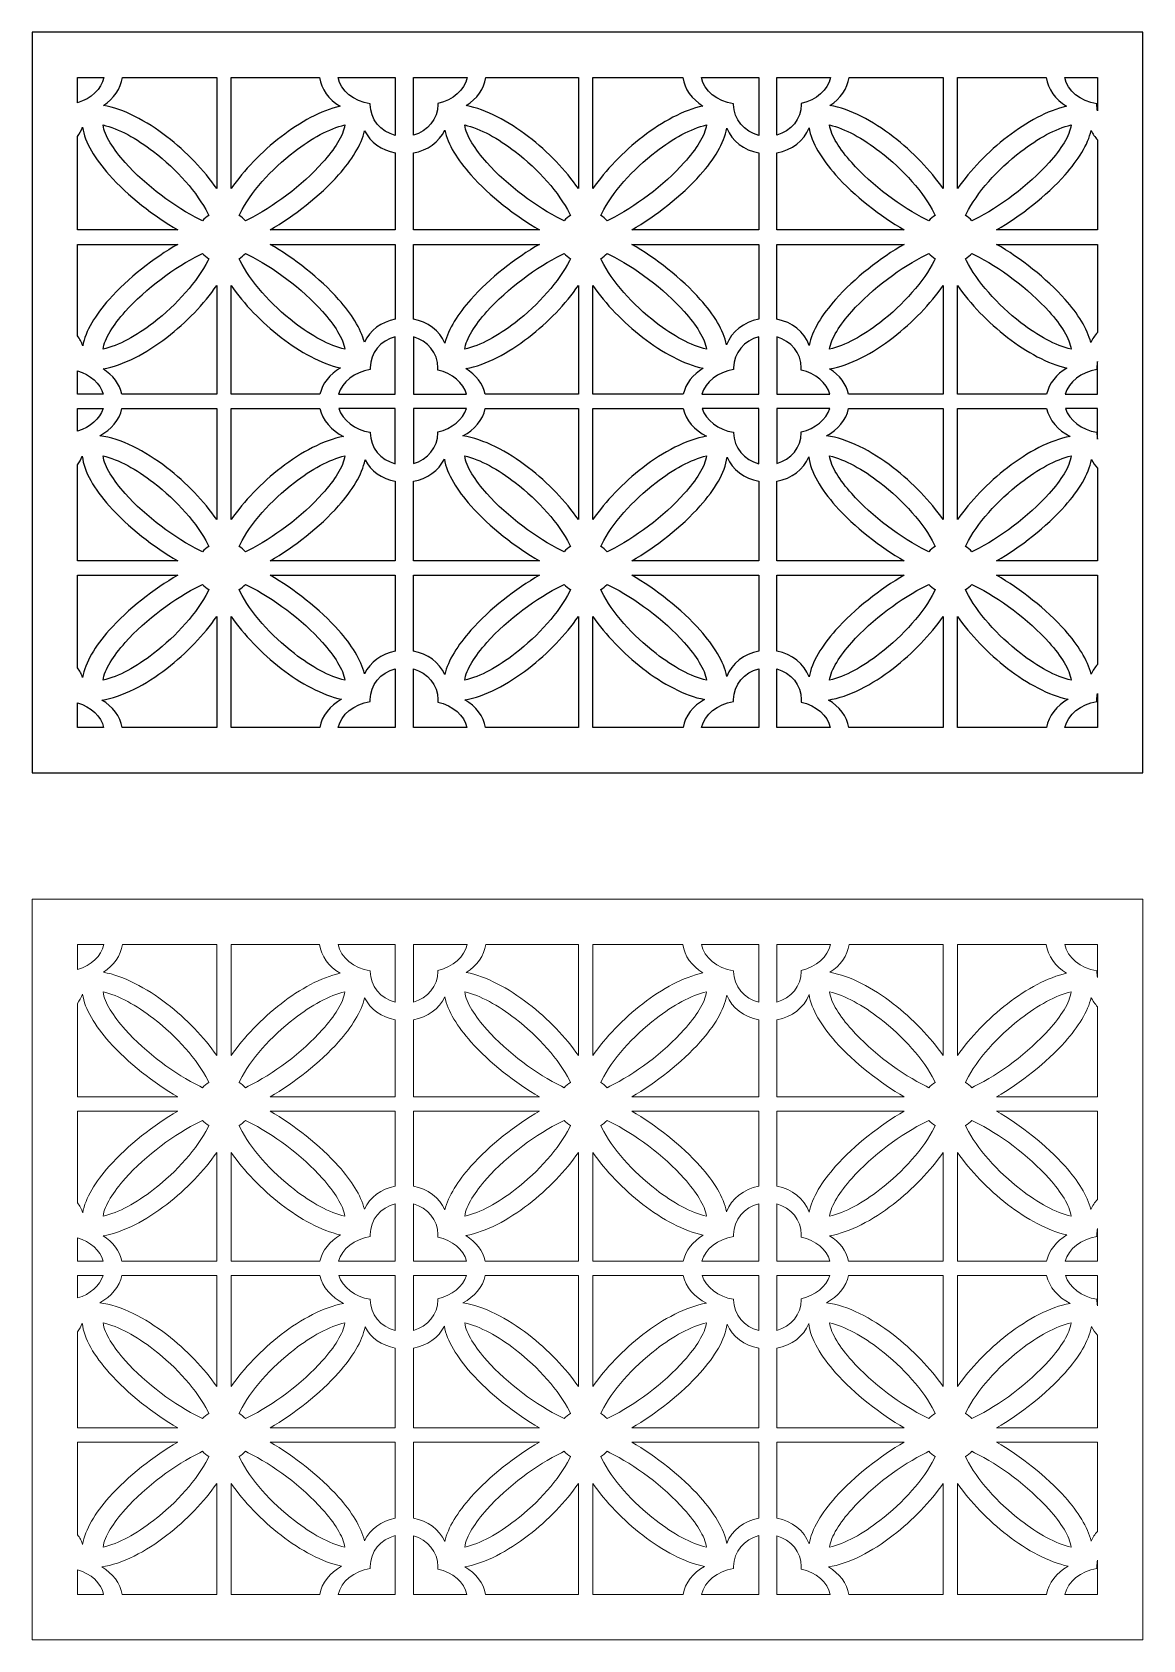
# Model space of a CAD drawing. Header units: centimetres. Extents: x -8.5 to 7.7, y -9.7 to 13.8.
import ezdxf

# ---------------------------------------------------------------- set-up
doc = ezdxf.new("R2010")
doc.units = ezdxf.units.CM
doc.header["$MEASUREMENT"] = 0
doc.layers.add('layer 1', color=7, linetype='Continuous')

msp = doc.modelspace()

# ---------------------------------------------------------------- linework, layer by layer
at = {"layer": 'layer 1', "color": 242}
for points, knots in [([(-8.52884, 13.7829), (-8.52884, 13.7829), (7.71956, 13.7829), (7.71956, 13.7829), (7.71956, 13.7829), (7.71956, 13.7829), (7.71956, 2.95063), (7.71956, 2.95063), (7.71956, 2.95063), (7.71956, 2.95063), (-8.52884, 2.95063), (-8.52884, 2.95063), (-8.52884, 2.95063), (-8.52884, 2.95063), (-8.52884, 13.7829), (-8.52884, 13.7829)], [0, 0, 0, 0, 0.2, 0.2, 0.2, 0.2, 0.4, 0.4, 0.4, 0.4, 0.6, 0.6, 0.6, 0.6, 1, 1, 1, 1]), ([(-7.86564, 12.75125), (-7.66534, 12.80894), (-7.51483, 12.94937), (-7.48165, 13.1197), (-7.48165, 13.1197), (-7.48165, 13.1197), (-7.86564, 13.1197), (-7.86564, 13.1197), (-7.86564, 13.1197), (-7.86564, 13.1197), (-7.86564, 12.75125), (-7.86564, 12.75125)], [0, 0, 0, 0, 0.25, 0.25, 0.25, 0.25, 0.5, 0.5, 0.5, 0.5, 1, 1, 1, 1]), ([(-5.82914, 11.49493), (-5.82914, 11.49493), (-5.82914, 13.1197), (-5.82914, 13.1197), (-5.82914, 13.1197), (-5.82914, 13.1197), (-7.20774, 13.1197), (-7.20774, 13.1197), (-7.20774, 13.1197), (-7.22977, 12.95575), (-7.33416, 12.81104), (-7.48706, 12.71229), (-7.48706, 12.71229), (-7.19157, 12.66126), (-6.86056, 12.48553), (-6.5591, 12.25321), (-6.5591, 12.25321), (-6.27412, 12.0336), (-6.01114, 11.76051), (-5.82914, 11.49493)], [0, 0, 0, 0, 0.16666667, 0.16666667, 0.16666667, 0.16666667, 0.33333333, 0.33333333, 0.33333333, 0.33333333, 0.5, 0.5, 0.5, 0.5, 0.66666667, 0.66666667, 0.66666667, 0.66666667, 1, 1, 1, 1]), ([(-5.61718, 13.1197), (-5.61718, 13.1197), (-5.61718, 11.49494), (-5.61718, 11.49494), (-5.61718, 11.49494), (-5.43519, 11.76052), (-5.17219, 12.03361), (-4.88721, 12.25321), (-4.88721, 12.25321), (-4.60796, 12.46842), (-4.30335, 12.63507), (-4.02512, 12.69901), (-4.02512, 12.69901), (-4.18949, 12.79786), (-4.30246, 12.9483), (-4.32547, 13.1197), (-4.32547, 13.1197), (-4.32547, 13.1197), (-5.61718, 13.1197), (-5.61718, 13.1197)], [0, 0, 0, 0, 0.16666667, 0.16666667, 0.16666667, 0.16666667, 0.33333333, 0.33333333, 0.33333333, 0.33333333, 0.5, 0.5, 0.5, 0.5, 0.66666667, 0.66666667, 0.66666667, 0.66666667, 1, 1, 1, 1]), ([(-4.05159, 13.1197), (-4.01393, 12.92625), (-3.82504, 12.77122), (-3.5836, 12.73235), (-3.5836, 12.73235), (-3.58365, 12.73014), (-3.5837, 12.72789), (-3.5837, 12.72564), (-3.5837, 12.72564), (-3.5837, 12.51), (-3.4277, 12.3277), (-3.21686, 12.27391), (-3.21686, 12.27391), (-3.21686, 12.27391), (-3.21686, 13.1197), (-3.21686, 13.1197), (-3.21686, 13.1197), (-3.21686, 13.1197), (-4.05159, 13.1197), (-4.05159, 13.1197)], [0, 0, 0, 0, 0.16666667, 0.16666667, 0.16666667, 0.16666667, 0.33333333, 0.33333333, 0.33333333, 0.33333333, 0.5, 0.5, 0.5, 0.5, 0.66666667, 0.66666667, 0.66666667, 0.66666667, 1, 1, 1, 1]), ([(-2.95225, 13.1197), (-2.95225, 13.1197), (-2.95225, 12.27567), (-2.95225, 12.27567), (-2.95225, 12.27567), (-2.74493, 12.33161), (-2.59228, 12.51233), (-2.59228, 12.72564), (-2.59228, 12.72564), (-2.59228, 12.73059), (-2.59248, 12.73555), (-2.59264, 12.74046), (-2.59264, 12.74046), (-2.37148, 12.78964), (-2.2019, 12.9376), (-2.16643, 13.1197), (-2.16643, 13.1197), (-2.16643, 13.1197), (-2.95225, 13.1197), (-2.95225, 13.1197)], [0, 0, 0, 0, 0.16666667, 0.16666667, 0.16666667, 0.16666667, 0.33333333, 0.33333333, 0.33333333, 0.33333333, 0.5, 0.5, 0.5, 0.5, 0.66666667, 0.66666667, 0.66666667, 0.66666667, 1, 1, 1, 1]), ([(-0.53846, 11.49493), (-0.53846, 11.49493), (-0.53846, 13.1197), (-0.53846, 13.1197), (-0.53846, 13.1197), (-0.53846, 13.1197), (-1.89252, 13.1197), (-1.89252, 13.1197), (-1.89252, 13.1197), (-1.91481, 12.95381), (-2.02143, 12.80763), (-2.1773, 12.70881), (-2.1773, 12.70881), (-1.8867, 12.65367), (-1.56341, 12.48054), (-1.26842, 12.25321), (-1.26842, 12.25321), (-0.98345, 12.0336), (-0.72046, 11.76051), (-0.53846, 11.49493)], [0, 0, 0, 0, 0.16666667, 0.16666667, 0.16666667, 0.16666667, 0.33333333, 0.33333333, 0.33333333, 0.33333333, 0.5, 0.5, 0.5, 0.5, 0.66666667, 0.66666667, 0.66666667, 0.66666667, 1, 1, 1, 1]), ([(-0.32651, 13.1197), (-0.32651, 13.1197), (-0.32651, 11.49494), (-0.32651, 11.49494), (-0.32651, 11.49494), (-0.14451, 11.76052), (0.11849, 12.03361), (0.40346, 12.25321), (0.40346, 12.25321), (0.68873, 12.47306), (1.00045, 12.64222), (1.28349, 12.703), (1.28349, 12.703), (1.1227, 12.80188), (1.01246, 12.9506), (0.98975, 13.1197), (0.98975, 13.1197), (0.98975, 13.1197), (-0.32651, 13.1197), (-0.32651, 13.1197)], [0, 0, 0, 0, 0.16666667, 0.16666667, 0.16666667, 0.16666667, 0.33333333, 0.33333333, 0.33333333, 0.33333333, 0.5, 0.5, 0.5, 0.5, 0.66666667, 0.66666667, 0.66666667, 0.66666667, 1, 1, 1, 1]), ([(1.26363, 13.1197), (1.30129, 12.92625), (1.49018, 12.77122), (1.73162, 12.73235), (1.73162, 12.73235), (1.73157, 12.73014), (1.73151, 12.72789), (1.73151, 12.72564), (1.73151, 12.72564), (1.73151, 12.50891), (1.8891, 12.32584), (2.10156, 12.2731), (2.10156, 12.2731), (2.10156, 12.2731), (2.10156, 13.1197), (2.10156, 13.1197), (2.10156, 13.1197), (2.10156, 13.1197), (1.26363, 13.1197), (1.26363, 13.1197)], [0, 0, 0, 0, 0.16666667, 0.16666667, 0.16666667, 0.16666667, 0.33333333, 0.33333333, 0.33333333, 0.33333333, 0.5, 0.5, 0.5, 0.5, 0.66666667, 0.66666667, 0.66666667, 0.66666667, 1, 1, 1, 1]), ([(2.36617, 13.1197), (2.36617, 13.1197), (2.36617, 12.27657), (2.36617, 12.27657), (2.36617, 12.27657), (2.57185, 12.3335), (2.72294, 12.51343), (2.72294, 12.72564), (2.72294, 12.72564), (2.72294, 12.73059), (2.72273, 12.73555), (2.72257, 12.74046), (2.72257, 12.74046), (2.94374, 12.78964), (3.11331, 12.9376), (3.14879, 13.1197), (3.14879, 13.1197), (3.14879, 13.1197), (2.36617, 13.1197), (2.36617, 13.1197)], [0, 0, 0, 0, 0.16666667, 0.16666667, 0.16666667, 0.16666667, 0.33333333, 0.33333333, 0.33333333, 0.33333333, 0.5, 0.5, 0.5, 0.5, 0.66666667, 0.66666667, 0.66666667, 0.66666667, 1, 1, 1, 1]), ([(4.79746, 11.49493), (4.79746, 11.49493), (4.79746, 13.1197), (4.79746, 13.1197), (4.79746, 13.1197), (4.79746, 13.1197), (3.42269, 13.1197), (3.42269, 13.1197), (3.42269, 13.1197), (3.40063, 12.95545), (3.29589, 12.81051), (3.14253, 12.71175), (3.14253, 12.71175), (3.43726, 12.66006), (3.76706, 12.48474), (4.0675, 12.25321), (4.0675, 12.25321), (4.35248, 12.0336), (4.61546, 11.76051), (4.79746, 11.49493)], [0, 0, 0, 0, 0.16666667, 0.16666667, 0.16666667, 0.16666667, 0.33333333, 0.33333333, 0.33333333, 0.33333333, 0.5, 0.5, 0.5, 0.5, 0.66666667, 0.66666667, 0.66666667, 0.66666667, 1, 1, 1, 1]), ([(5.00942, 13.1197), (5.00942, 13.1197), (5.00942, 11.49494), (5.00942, 11.49494), (5.00942, 11.49494), (5.19141, 11.76052), (5.45441, 12.03361), (5.73938, 12.25321), (5.73938, 12.25321), (6.01958, 12.46914), (6.32528, 12.63618), (6.60427, 12.69964), (6.60427, 12.69964), (6.44047, 12.7985), (6.32793, 12.94867), (6.30497, 13.1197), (6.30497, 13.1197), (6.30497, 13.1197), (5.00942, 13.1197), (5.00942, 13.1197)], [0, 0, 0, 0, 0.16666667, 0.16666667, 0.16666667, 0.16666667, 0.33333333, 0.33333333, 0.33333333, 0.33333333, 0.5, 0.5, 0.5, 0.5, 0.66666667, 0.66666667, 0.66666667, 0.66666667, 1, 1, 1, 1]), ([(6.57884, 13.1197), (6.6165, 12.92625), (6.8054, 12.77122), (7.04684, 12.73235), (7.04684, 12.73235), (7.04679, 12.73014), (7.04673, 12.72789), (7.04673, 12.72564), (7.04673, 12.72564), (7.04673, 12.69423), (7.05006, 12.66354), (7.05636, 12.63384), (7.05636, 12.63384), (7.05636, 12.63384), (7.05636, 13.1197), (7.05636, 13.1197), (7.05636, 13.1197), (7.05636, 13.1197), (6.57884, 13.1197), (6.57884, 13.1197)], [0, 0, 0, 0, 0.16666667, 0.16666667, 0.16666667, 0.16666667, 0.33333333, 0.33333333, 0.33333333, 0.33333333, 0.5, 0.5, 0.5, 0.5, 0.66666667, 0.66666667, 0.66666667, 0.66666667, 1, 1, 1, 1]), ([(-7.86564, 10.892), (-7.86564, 10.892), (-6.39938, 10.892), (-6.39938, 10.892), (-6.39938, 10.892), (-6.74488, 11.09001), (-7.12705, 11.38886), (-7.40139, 11.69648), (-7.40139, 11.69648), (-7.60937, 11.9297), (-7.75808, 12.17289), (-7.79196, 12.39296), (-7.79196, 12.39296), (-7.80986, 12.34333), (-7.83477, 12.2973), (-7.86564, 12.2556), (-7.86564, 12.2556), (-7.86564, 11.80022), (-7.86564, 11.51631), (-7.86564, 10.892)], [0, 0, 0, 0, 0.16666667, 0.16666667, 0.16666667, 0.16666667, 0.33333333, 0.33333333, 0.33333333, 0.33333333, 0.5, 0.5, 0.5, 0.5, 0.66666667, 0.66666667, 0.66666667, 0.66666667, 1, 1, 1, 1]), ([(-5.94576, 11.10166), (-5.94576, 11.10166), (-5.96085, 11.13242), (-5.96085, 11.13242), (-5.96085, 11.13242), (-6.10707, 11.43037), (-6.41238, 11.77394), (-6.7547, 12.03773), (-6.7547, 12.03773), (-7.00221, 12.22847), (-7.26463, 12.37476), (-7.49188, 12.42601), (-7.49188, 12.42601), (-7.46806, 12.26759), (-7.34235, 12.07187), (-7.16643, 11.87459), (-7.16643, 11.87459), (-6.8682, 11.54017), (-6.43256, 11.2173), (-6.07718, 11.04475), (-6.07718, 11.04475), (-6.07718, 11.04475), (-6.03632, 11.02491), (-6.03632, 11.02491), (-6.03632, 11.02491), (-6.01046, 11.05454), (-5.97992, 11.08046), (-5.94576, 11.10166)], [0, 0, 0, 0, 0.125, 0.125, 0.125, 0.125, 0.25, 0.25, 0.25, 0.25, 0.375, 0.375, 0.375, 0.375, 0.5, 0.5, 0.5, 0.5, 0.625, 0.625, 0.625, 0.625, 0.75, 0.75, 0.75, 0.75, 1, 1, 1, 1]), ([(-5.41, 11.02491), (-5.41, 11.02491), (-5.36913, 11.04475), (-5.36913, 11.04475), (-5.36913, 11.04475), (-5.01374, 11.21731), (-4.5781, 11.54018), (-4.27989, 11.87459), (-4.27989, 11.87459), (-4.10396, 12.07187), (-3.97826, 12.2676), (-3.95446, 12.42601), (-3.95446, 12.42601), (-4.1817, 12.37477), (-4.4441, 12.22847), (-4.69161, 12.03774), (-4.69161, 12.03774), (-5.03392, 11.77394), (-5.33924, 11.43037), (-5.48545, 11.13242), (-5.48545, 11.13242), (-5.48545, 11.13242), (-5.50055, 11.10165), (-5.50055, 11.10165), (-5.50055, 11.10165), (-5.4664, 11.08045), (-5.43586, 11.05454), (-5.41, 11.02491)], [0, 0, 0, 0, 0.125, 0.125, 0.125, 0.125, 0.25, 0.25, 0.25, 0.25, 0.375, 0.375, 0.375, 0.375, 0.5, 0.5, 0.5, 0.5, 0.625, 0.625, 0.625, 0.625, 0.75, 0.75, 0.75, 0.75, 1, 1, 1, 1]), ([(-5.04695, 10.892), (-5.04695, 10.892), (-3.21686, 10.892), (-3.21686, 10.892), (-3.21686, 10.892), (-3.21686, 11.57708), (-3.21686, 11.16976), (-3.21686, 12.0181), (-3.21686, 12.0181), (-3.41722, 12.05486), (-3.58304, 12.17274), (-3.66469, 12.33972), (-3.66469, 12.33972), (-3.71244, 12.13405), (-3.85358, 11.91105), (-4.04493, 11.69648), (-4.04493, 11.69648), (-4.31925, 11.38886), (-4.70146, 11.09001), (-5.04695, 10.892)], [0, 0, 0, 0, 0.16666667, 0.16666667, 0.16666667, 0.16666667, 0.33333333, 0.33333333, 0.33333333, 0.33333333, 0.5, 0.5, 0.5, 0.5, 0.66666667, 0.66666667, 0.66666667, 0.66666667, 1, 1, 1, 1]), ([(-2.95225, 10.892), (-2.95225, 10.892), (-1.10871, 10.892), (-1.10871, 10.892), (-1.10871, 10.892), (-1.4542, 11.09001), (-1.83638, 11.38886), (-2.11072, 11.69648), (-2.11072, 11.69648), (-2.30575, 11.9152), (-2.44866, 12.14267), (-2.49364, 12.35162), (-2.49364, 12.35162), (-2.57378, 12.17685), (-2.74487, 12.05361), (-2.95225, 12.01713), (-2.95225, 12.01713), (-2.95225, 11.1187), (-2.95225, 11.62198), (-2.95225, 10.892)], [0, 0, 0, 0, 0.16666667, 0.16666667, 0.16666667, 0.16666667, 0.33333333, 0.33333333, 0.33333333, 0.33333333, 0.5, 0.5, 0.5, 0.5, 0.66666667, 0.66666667, 0.66666667, 0.66666667, 1, 1, 1, 1]), ([(-0.65508, 11.10166), (-0.65508, 11.10166), (-0.67018, 11.13242), (-0.67018, 11.13242), (-0.67018, 11.13242), (-0.8164, 11.43037), (-1.12171, 11.77394), (-1.46402, 12.03773), (-1.46402, 12.03773), (-1.71153, 12.22847), (-1.97395, 12.37476), (-2.20121, 12.42601), (-2.20121, 12.42601), (-2.17739, 12.26759), (-2.05168, 12.07187), (-1.87575, 11.87459), (-1.87575, 11.87459), (-1.57753, 11.54017), (-1.14189, 11.2173), (-0.7865, 11.04475), (-0.7865, 11.04475), (-0.7865, 11.04475), (-0.74565, 11.02491), (-0.74565, 11.02491), (-0.74565, 11.02491), (-0.71978, 11.05454), (-0.68924, 11.08046), (-0.65508, 11.10166)], [0, 0, 0, 0, 0.125, 0.125, 0.125, 0.125, 0.25, 0.25, 0.25, 0.25, 0.375, 0.375, 0.375, 0.375, 0.5, 0.5, 0.5, 0.5, 0.625, 0.625, 0.625, 0.625, 0.75, 0.75, 0.75, 0.75, 1, 1, 1, 1]), ([(-0.11932, 11.02491), (-0.11932, 11.02491), (-0.07845, 11.04475), (-0.07845, 11.04475), (-0.07845, 11.04475), (0.27694, 11.21731), (0.71257, 11.54018), (1.01078, 11.87459), (1.01078, 11.87459), (1.18672, 12.07187), (1.31241, 12.2676), (1.33622, 12.42601), (1.33622, 12.42601), (1.10897, 12.37477), (0.84657, 12.22847), (0.59906, 12.03774), (0.59906, 12.03774), (0.25675, 11.77394), (-0.04857, 11.43037), (-0.19477, 11.13242), (-0.19477, 11.13242), (-0.19477, 11.13242), (-0.20987, 11.10165), (-0.20987, 11.10165), (-0.20987, 11.10165), (-0.17572, 11.08045), (-0.14518, 11.05454), (-0.11932, 11.02491)], [0, 0, 0, 0, 0.125, 0.125, 0.125, 0.125, 0.25, 0.25, 0.25, 0.25, 0.375, 0.375, 0.375, 0.375, 0.5, 0.5, 0.5, 0.5, 0.625, 0.625, 0.625, 0.625, 0.75, 0.75, 0.75, 0.75, 1, 1, 1, 1]), ([(0.24372, 10.892), (0.24372, 10.892), (2.10156, 10.892), (2.10156, 10.892), (2.10156, 10.892), (2.10156, 11.57721), (2.10156, 11.17033), (2.10156, 12.01751), (2.10156, 12.01751), (1.88487, 12.05626), (1.70814, 12.18972), (1.63377, 12.37765), (1.63377, 12.37765), (1.59551, 12.16165), (1.44892, 11.92431), (1.24575, 11.69648), (1.24575, 11.69648), (0.97142, 11.38886), (0.58921, 11.09001), (0.24372, 10.892)], [0, 0, 0, 0, 0.16666667, 0.16666667, 0.16666667, 0.16666667, 0.33333333, 0.33333333, 0.33333333, 0.33333333, 0.5, 0.5, 0.5, 0.5, 0.66666667, 0.66666667, 0.66666667, 0.66666667, 1, 1, 1, 1]), ([(2.36617, 10.892), (2.36617, 10.892), (4.22721, 10.892), (4.22721, 10.892), (4.22721, 10.892), (3.88172, 11.09001), (3.49955, 11.38886), (3.2252, 11.69648), (3.2252, 11.69648), (3.01948, 11.92718), (2.87179, 12.16762), (2.83581, 12.38579), (2.83581, 12.38579), (2.76351, 12.19392), (2.58535, 12.0573), (2.36617, 12.01773), (2.36617, 12.01773), (2.36617, 11.11811), (2.36617, 11.62177), (2.36617, 10.892)], [0, 0, 0, 0, 0.16666667, 0.16666667, 0.16666667, 0.16666667, 0.33333333, 0.33333333, 0.33333333, 0.33333333, 0.5, 0.5, 0.5, 0.5, 0.66666667, 0.66666667, 0.66666667, 0.66666667, 1, 1, 1, 1]), ([(4.68084, 11.10166), (4.68084, 11.10166), (4.66574, 11.13242), (4.66574, 11.13242), (4.66574, 11.13242), (4.51953, 11.43037), (4.21421, 11.77394), (3.8719, 12.03773), (3.8719, 12.03773), (3.62439, 12.22847), (3.36197, 12.37476), (3.13472, 12.42601), (3.13472, 12.42601), (3.15854, 12.26759), (3.28424, 12.07187), (3.46017, 11.87459), (3.46017, 11.87459), (3.7584, 11.54017), (4.19404, 11.2173), (4.54942, 11.04475), (4.54942, 11.04475), (4.54942, 11.04475), (4.59028, 11.02491), (4.59028, 11.02491), (4.59028, 11.02491), (4.61614, 11.05454), (4.64668, 11.08046), (4.68084, 11.10166)], [0, 0, 0, 0, 0.125, 0.125, 0.125, 0.125, 0.25, 0.25, 0.25, 0.25, 0.375, 0.375, 0.375, 0.375, 0.5, 0.5, 0.5, 0.5, 0.625, 0.625, 0.625, 0.625, 0.75, 0.75, 0.75, 0.75, 1, 1, 1, 1]), ([(5.2166, 11.02491), (5.2166, 11.02491), (5.25747, 11.04475), (5.25747, 11.04475), (5.25747, 11.04475), (5.61286, 11.21731), (6.0485, 11.54018), (6.34671, 11.87459), (6.34671, 11.87459), (6.52264, 12.07187), (6.64833, 12.2676), (6.67214, 12.42601), (6.67214, 12.42601), (6.4449, 12.37477), (6.18249, 12.22847), (5.93498, 12.03774), (5.93498, 12.03774), (5.59267, 11.77394), (5.28736, 11.43037), (5.14115, 11.13242), (5.14115, 11.13242), (5.14115, 11.13242), (5.12605, 11.10165), (5.12605, 11.10165), (5.12605, 11.10165), (5.1602, 11.08045), (5.19074, 11.05454), (5.2166, 11.02491)], [0, 0, 0, 0, 0.125, 0.125, 0.125, 0.125, 0.25, 0.25, 0.25, 0.25, 0.375, 0.375, 0.375, 0.375, 0.5, 0.5, 0.5, 0.5, 0.625, 0.625, 0.625, 0.625, 0.75, 0.75, 0.75, 0.75, 1, 1, 1, 1]), ([(5.57965, 10.892), (5.57965, 10.892), (7.05636, 10.892), (7.05636, 10.892), (7.05636, 10.892), (7.05636, 11.51663), (7.05636, 11.78058), (7.05636, 12.20804), (7.05636, 12.20804), (7.01857, 12.24878), (6.98705, 12.29476), (6.96313, 12.34511), (6.96313, 12.34511), (6.91661, 12.13795), (6.77469, 11.91293), (6.58167, 11.69648), (6.58167, 11.69648), (6.30734, 11.38886), (5.92514, 11.09001), (5.57965, 10.892)], [0, 0, 0, 0, 0.16666667, 0.16666667, 0.16666667, 0.16666667, 0.33333333, 0.33333333, 0.33333333, 0.33333333, 0.5, 0.5, 0.5, 0.5, 0.66666667, 0.66666667, 0.66666667, 0.66666667, 1, 1, 1, 1]), ([(-6.39943, 10.68004), (-6.39943, 10.68004), (-7.86564, 10.68004), (-7.86564, 10.68004), (-7.86564, 10.68004), (-7.86564, 10.34352), (-7.86564, 9.91646), (-7.86564, 9.34239), (-7.86564, 9.34239), (-7.83312, 9.298), (-7.8072, 9.24887), (-7.78915, 9.19588), (-7.78915, 9.19588), (-7.75048, 9.4115), (-7.6041, 9.64826), (-7.40139, 9.87557), (-7.40139, 9.87557), (-7.12706, 10.1832), (-6.7449, 10.48204), (-6.39943, 10.68004)], [0, 0, 0, 0, 0.16666667, 0.16666667, 0.16666667, 0.16666667, 0.33333333, 0.33333333, 0.33333333, 0.33333333, 0.5, 0.5, 0.5, 0.5, 0.66666667, 0.66666667, 0.66666667, 0.66666667, 1, 1, 1, 1]), ([(-3.21686, 10.68004), (-3.21686, 10.68004), (-5.04692, 10.68004), (-5.04692, 10.68004), (-5.04692, 10.68004), (-4.70144, 10.48204), (-4.31926, 10.18319), (-4.04493, 9.87557), (-4.04493, 9.87557), (-3.85873, 9.66678), (-3.72006, 9.45001), (-3.66873, 9.24898), (-3.66873, 9.24898), (-3.5886, 9.42172), (-3.4206, 9.54534), (-3.21686, 9.58352), (-3.21686, 9.58352), (-3.21686, 10.08212), (-3.21686, 10.43104), (-3.21686, 10.68004)], [0, 0, 0, 0, 0.16666667, 0.16666667, 0.16666667, 0.16666667, 0.33333333, 0.33333333, 0.33333333, 0.33333333, 0.5, 0.5, 0.5, 0.5, 0.66666667, 0.66666667, 0.66666667, 0.66666667, 1, 1, 1, 1]), ([(-1.10875, 10.68004), (-1.10875, 10.68004), (-2.95225, 10.68004), (-2.95225, 10.68004), (-2.95225, 10.68004), (-2.95225, 10.43009), (-2.95225, 10.08084), (-2.95225, 9.58451), (-2.95225, 9.58451), (-2.74155, 9.54665), (-2.56833, 9.41751), (-2.48988, 9.23702), (-2.48988, 9.23702), (-2.44108, 9.44139), (-2.30061, 9.66263), (-2.11071, 9.87557), (-2.11071, 9.87557), (-1.83639, 10.1832), (-1.45422, 10.48204), (-1.10875, 10.68004)], [0, 0, 0, 0, 0.16666667, 0.16666667, 0.16666667, 0.16666667, 0.33333333, 0.33333333, 0.33333333, 0.33333333, 0.5, 0.5, 0.5, 0.5, 0.66666667, 0.66666667, 0.66666667, 0.66666667, 1, 1, 1, 1]), ([(2.10156, 10.68004), (2.10156, 10.68004), (0.24376, 10.68004), (0.24376, 10.68004), (0.24376, 10.68004), (0.58923, 10.48204), (0.97142, 10.18319), (1.24574, 9.87557), (1.24574, 9.87557), (1.44372, 9.65357), (1.58795, 9.42256), (1.6306, 9.21104), (1.6306, 9.21104), (1.70302, 9.40448), (1.88173, 9.54397), (2.10156, 9.58412), (2.10156, 9.58412), (2.10156, 10.08236), (2.10156, 10.43111), (2.10156, 10.68004)], [0, 0, 0, 0, 0.16666667, 0.16666667, 0.16666667, 0.16666667, 0.33333333, 0.33333333, 0.33333333, 0.33333333, 0.5, 0.5, 0.5, 0.5, 0.66666667, 0.66666667, 0.66666667, 0.66666667, 1, 1, 1, 1]), ([(4.22717, 10.68004), (4.22717, 10.68004), (2.36617, 10.68004), (2.36617, 10.68004), (2.36617, 10.68004), (2.36617, 10.43002), (2.36617, 10.08059), (2.36617, 9.5839), (2.36617, 9.5839), (2.58841, 9.54291), (2.76846, 9.40027), (2.83877, 9.20301), (2.83877, 9.20301), (2.87935, 9.41671), (3.02473, 9.65076), (3.22521, 9.87557), (3.22521, 9.87557), (3.49954, 10.1832), (3.8817, 10.48204), (4.22717, 10.68004)], [0, 0, 0, 0, 0.16666667, 0.16666667, 0.16666667, 0.16666667, 0.33333333, 0.33333333, 0.33333333, 0.33333333, 0.5, 0.5, 0.5, 0.5, 0.66666667, 0.66666667, 0.66666667, 0.66666667, 1, 1, 1, 1]), ([(7.05636, 10.68004), (7.05636, 10.68004), (5.57968, 10.68004), (5.57968, 10.68004), (5.57968, 10.68004), (5.92516, 10.48204), (6.30734, 10.18319), (6.58167, 9.87557), (6.58167, 9.87557), (6.76954, 9.6649), (6.90901, 9.44611), (6.9592, 9.24357), (6.9592, 9.24357), (6.98356, 9.29762), (7.01647, 9.34696), (7.05636, 9.39049), (7.05636, 9.39049), (7.05636, 9.94225), (7.05636, 10.35507), (7.05636, 10.68004)], [0, 0, 0, 0, 0.16666667, 0.16666667, 0.16666667, 0.16666667, 0.33333333, 0.33333333, 0.33333333, 0.33333333, 0.5, 0.5, 0.5, 0.5, 0.66666667, 0.66666667, 0.66666667, 0.66666667, 1, 1, 1, 1]), ([(-6.03632, 10.54713), (-6.03632, 10.54713), (-6.07717, 10.5273), (-6.07717, 10.5273), (-6.07717, 10.5273), (-6.43256, 10.35477), (-6.8682, 10.03189), (-7.16642, 9.69747), (-7.16642, 9.69747), (-7.34236, 9.50019), (-7.46806, 9.30447), (-7.49188, 9.14605), (-7.49188, 9.14605), (-7.26461, 9.19729), (-7.00221, 9.34358), (-6.7547, 9.53432), (-6.7547, 9.53432), (-6.41237, 9.79812), (-6.10706, 10.1417), (-5.96085, 10.43964), (-5.96085, 10.43964), (-5.96085, 10.43964), (-5.94576, 10.47039), (-5.94576, 10.47039), (-5.94576, 10.47039), (-5.97991, 10.49159), (-6.01046, 10.5175), (-6.03632, 10.54713)], [0, 0, 0, 0, 0.125, 0.125, 0.125, 0.125, 0.25, 0.25, 0.25, 0.25, 0.375, 0.375, 0.375, 0.375, 0.5, 0.5, 0.5, 0.5, 0.625, 0.625, 0.625, 0.625, 0.75, 0.75, 0.75, 0.75, 1, 1, 1, 1]), ([(-5.50056, 10.47039), (-5.50056, 10.47039), (-5.48546, 10.43965), (-5.48546, 10.43965), (-5.48546, 10.43965), (-5.33924, 10.1417), (-5.03394, 9.79813), (-4.69162, 9.53432), (-4.69162, 9.53432), (-4.4441, 9.34358), (-4.1817, 9.19729), (-3.95445, 9.14605), (-3.95445, 9.14605), (-3.97826, 9.30447), (-4.10396, 9.50019), (-4.27989, 9.69748), (-4.27989, 9.69748), (-4.57811, 10.03189), (-5.01374, 10.35477), (-5.36913, 10.52731), (-5.36913, 10.52731), (-5.36913, 10.52731), (-5.41, 10.54714), (-5.41, 10.54714), (-5.41, 10.54714), (-5.43586, 10.51751), (-5.4664, 10.49159), (-5.50056, 10.47039)], [0, 0, 0, 0, 0.125, 0.125, 0.125, 0.125, 0.25, 0.25, 0.25, 0.25, 0.375, 0.375, 0.375, 0.375, 0.5, 0.5, 0.5, 0.5, 0.625, 0.625, 0.625, 0.625, 0.75, 0.75, 0.75, 0.75, 1, 1, 1, 1]), ([(-0.74565, 10.54713), (-0.74565, 10.54713), (-0.7865, 10.5273), (-0.7865, 10.5273), (-0.7865, 10.5273), (-1.14189, 10.35477), (-1.57753, 10.03189), (-1.87575, 9.69747), (-1.87575, 9.69747), (-2.05168, 9.50019), (-2.17739, 9.30447), (-2.2012, 9.14605), (-2.2012, 9.14605), (-1.97394, 9.19729), (-1.71153, 9.34358), (-1.46402, 9.53432), (-1.46402, 9.53432), (-1.12169, 9.79812), (-0.81638, 10.1417), (-0.67018, 10.43964), (-0.67018, 10.43964), (-0.67018, 10.43964), (-0.65508, 10.47039), (-0.65508, 10.47039), (-0.65508, 10.47039), (-0.68924, 10.49159), (-0.71979, 10.5175), (-0.74565, 10.54713)], [0, 0, 0, 0, 0.125, 0.125, 0.125, 0.125, 0.25, 0.25, 0.25, 0.25, 0.375, 0.375, 0.375, 0.375, 0.5, 0.5, 0.5, 0.5, 0.625, 0.625, 0.625, 0.625, 0.75, 0.75, 0.75, 0.75, 1, 1, 1, 1]), ([(-0.20988, 10.47039), (-0.20988, 10.47039), (-0.19479, 10.43965), (-0.19479, 10.43965), (-0.19479, 10.43965), (-0.04857, 10.1417), (0.25674, 9.79813), (0.59906, 9.53432), (0.59906, 9.53432), (0.84658, 9.34358), (1.10897, 9.19729), (1.33623, 9.14605), (1.33623, 9.14605), (1.31241, 9.30447), (1.18672, 9.50019), (1.01079, 9.69748), (1.01079, 9.69748), (0.71256, 10.03189), (0.27693, 10.35477), (-0.07846, 10.52731), (-0.07846, 10.52731), (-0.07846, 10.52731), (-0.11932, 10.54714), (-0.11932, 10.54714), (-0.11932, 10.54714), (-0.14518, 10.51751), (-0.17572, 10.49159), (-0.20988, 10.47039)], [0, 0, 0, 0, 0.125, 0.125, 0.125, 0.125, 0.25, 0.25, 0.25, 0.25, 0.375, 0.375, 0.375, 0.375, 0.5, 0.5, 0.5, 0.5, 0.625, 0.625, 0.625, 0.625, 0.75, 0.75, 0.75, 0.75, 1, 1, 1, 1]), ([(4.59028, 10.54713), (4.59028, 10.54713), (4.54942, 10.5273), (4.54942, 10.5273), (4.54942, 10.5273), (4.19403, 10.35477), (3.75839, 10.03189), (3.46018, 9.69747), (3.46018, 9.69747), (3.28424, 9.50019), (3.15854, 9.30447), (3.13472, 9.14605), (3.13472, 9.14605), (3.36199, 9.19729), (3.62439, 9.34358), (3.8719, 9.53432), (3.8719, 9.53432), (4.21423, 9.79812), (4.51954, 10.1417), (4.66575, 10.43964), (4.66575, 10.43964), (4.66575, 10.43964), (4.68084, 10.47039), (4.68084, 10.47039), (4.68084, 10.47039), (4.64668, 10.49159), (4.61613, 10.5175), (4.59028, 10.54713)], [0, 0, 0, 0, 0.125, 0.125, 0.125, 0.125, 0.25, 0.25, 0.25, 0.25, 0.375, 0.375, 0.375, 0.375, 0.5, 0.5, 0.5, 0.5, 0.625, 0.625, 0.625, 0.625, 0.75, 0.75, 0.75, 0.75, 1, 1, 1, 1]), ([(5.12604, 10.47039), (5.12604, 10.47039), (5.14114, 10.43965), (5.14114, 10.43965), (5.14114, 10.43965), (5.28736, 10.1417), (5.59266, 9.79813), (5.93498, 9.53432), (5.93498, 9.53432), (6.1825, 9.34358), (6.44489, 9.19729), (6.67215, 9.14605), (6.67215, 9.14605), (6.64834, 9.30447), (6.52264, 9.50019), (6.34671, 9.69748), (6.34671, 9.69748), (6.04849, 10.03189), (5.61285, 10.35477), (5.25747, 10.52731), (5.25747, 10.52731), (5.25747, 10.52731), (5.2166, 10.54714), (5.2166, 10.54714), (5.2166, 10.54714), (5.19074, 10.51751), (5.1602, 10.49159), (5.12604, 10.47039)], [0, 0, 0, 0, 0.125, 0.125, 0.125, 0.125, 0.25, 0.25, 0.25, 0.25, 0.375, 0.375, 0.375, 0.375, 0.5, 0.5, 0.5, 0.5, 0.625, 0.625, 0.625, 0.625, 0.75, 0.75, 0.75, 0.75, 1, 1, 1, 1]), ([(-5.82914, 8.48724), (-5.82914, 8.48724), (-5.82914, 10.07713), (-5.82914, 10.07713), (-5.82914, 10.07713), (-6.01114, 9.81155), (-6.27411, 9.53844), (-6.55909, 9.31884), (-6.55909, 9.31884), (-6.86224, 9.08522), (-7.19526, 8.90886), (-7.49199, 8.85895), (-7.49199, 8.85895), (-7.34867, 8.76795), (-7.24707, 8.63684), (-7.21455, 8.48724), (-7.21455, 8.48724), (-6.40047, 8.48724), (-6.07676, 8.48724), (-5.82914, 8.48724)], [0, 0, 0, 0, 0.16666667, 0.16666667, 0.16666667, 0.16666667, 0.33333333, 0.33333333, 0.33333333, 0.33333333, 0.5, 0.5, 0.5, 0.5, 0.66666667, 0.66666667, 0.66666667, 0.66666667, 1, 1, 1, 1]), ([(-5.61718, 10.07712), (-5.61718, 10.07712), (-5.61718, 8.48724), (-5.61718, 8.48724), (-5.61718, 8.48724), (-5.37543, 8.48724), (-5.08547, 8.48724), (-4.31866, 8.48724), (-4.31866, 8.48724), (-4.2846, 8.64407), (-4.1747, 8.78064), (-4.02032, 8.87197), (-4.02032, 8.87197), (-4.29985, 8.93508), (-4.60634, 9.10239), (-4.88721, 9.31884), (-4.88721, 9.31884), (-5.17218, 9.53844), (-5.43518, 9.81154), (-5.61718, 10.07712)], [0, 0, 0, 0, 0.16666667, 0.16666667, 0.16666667, 0.16666667, 0.33333333, 0.33333333, 0.33333333, 0.33333333, 0.5, 0.5, 0.5, 0.5, 0.66666667, 0.66666667, 0.66666667, 0.66666667, 1, 1, 1, 1]), ([(-0.53846, 8.48724), (-0.53846, 8.48724), (-0.53846, 10.07713), (-0.53846, 10.07713), (-0.53846, 10.07713), (-0.72046, 9.81155), (-0.98344, 9.53844), (-1.26841, 9.31884), (-1.26841, 9.31884), (-1.56505, 9.09024), (-1.89029, 8.91646), (-2.18214, 8.86233), (-2.18214, 8.86233), (-2.03598, 8.77121), (-1.93225, 8.6387), (-1.89933, 8.48724), (-1.89933, 8.48724), (-1.11343, 8.48724), (-0.78326, 8.48724), (-0.53846, 8.48724)], [0, 0, 0, 0, 0.16666667, 0.16666667, 0.16666667, 0.16666667, 0.33333333, 0.33333333, 0.33333333, 0.33333333, 0.5, 0.5, 0.5, 0.5, 0.66666667, 0.66666667, 0.66666667, 0.66666667, 1, 1, 1, 1]), ([(-0.32651, 10.07712), (-0.32651, 10.07712), (-0.32651, 8.48724), (-0.32651, 8.48724), (-0.32651, 8.48724), (-0.07878, 8.48724), (0.20231, 8.48724), (0.99655, 8.48724), (0.99655, 8.48724), (1.03013, 8.64184), (1.13741, 8.77676), (1.28834, 8.86806), (1.28834, 8.86806), (1.00401, 8.92792), (0.69037, 9.09774), (0.40346, 9.31884), (0.40346, 9.31884), (0.11849, 9.53844), (-0.1445, 9.81154), (-0.32651, 10.07712)], [0, 0, 0, 0, 0.16666667, 0.16666667, 0.16666667, 0.16666667, 0.33333333, 0.33333333, 0.33333333, 0.33333333, 0.5, 0.5, 0.5, 0.5, 0.66666667, 0.66666667, 0.66666667, 0.66666667, 1, 1, 1, 1]), ([(4.79746, 8.48724), (4.79746, 8.48724), (4.79746, 10.07713), (4.79746, 10.07713), (4.79746, 10.07713), (4.61546, 9.81155), (4.35249, 9.53844), (4.06751, 9.31884), (4.06751, 9.31884), (3.76539, 9.08601), (3.4336, 8.91005), (3.13764, 8.85946), (3.13764, 8.85946), (3.28139, 8.76843), (3.38331, 8.63712), (3.41588, 8.48724), (3.41588, 8.48724), (4.2909, 8.48724), (4.55291, 8.48724), (4.79746, 8.48724)], [0, 0, 0, 0, 0.16666667, 0.16666667, 0.16666667, 0.16666667, 0.33333333, 0.33333333, 0.33333333, 0.33333333, 0.5, 0.5, 0.5, 0.5, 0.66666667, 0.66666667, 0.66666667, 0.66666667, 1, 1, 1, 1]), ([(5.00942, 10.07712), (5.00942, 10.07712), (5.00942, 8.48724), (5.00942, 8.48724), (5.00942, 8.48724), (5.2381, 8.48724), (5.56473, 8.48724), (6.31177, 8.48724), (6.31177, 8.48724), (6.34576, 8.64371), (6.45525, 8.78002), (6.60908, 8.87135), (6.60908, 8.87135), (6.32879, 8.93397), (6.02119, 9.10166), (5.73938, 9.31884), (5.73938, 9.31884), (5.45441, 9.53844), (5.19142, 9.81154), (5.00942, 10.07712)], [0, 0, 0, 0, 0.16666667, 0.16666667, 0.16666667, 0.16666667, 0.33333333, 0.33333333, 0.33333333, 0.33333333, 0.5, 0.5, 0.5, 0.5, 0.66666667, 0.66666667, 0.66666667, 0.66666667, 1, 1, 1, 1]), ([(-3.5827, 8.84805), (-3.58328, 8.85739), (-3.5837, 8.86684), (-3.5837, 8.87634), (-3.5837, 8.87634), (-3.5837, 9.09191), (-3.4277, 9.27419), (-3.21686, 9.32797), (-3.21686, 9.32797), (-3.21686, 9.32797), (-3.21686, 8.48724), (-3.21686, 8.48724), (-3.21686, 8.48724), (-3.21686, 8.48724), (-4.04539, 8.48724), (-4.04539, 8.48724), (-4.04539, 8.48724), (-3.99625, 8.66836), (-3.81338, 8.81122), (-3.5827, 8.84805)], [0, 0, 0, 0, 0.16666667, 0.16666667, 0.16666667, 0.16666667, 0.33333333, 0.33333333, 0.33333333, 0.33333333, 0.5, 0.5, 0.5, 0.5, 0.66666667, 0.66666667, 0.66666667, 0.66666667, 1, 1, 1, 1]), ([(-2.95225, 9.32621), (-2.74493, 9.27028), (-2.59228, 9.08959), (-2.59228, 8.87634), (-2.59228, 8.87634), (-2.59228, 8.8642), (-2.5928, 8.85202), (-2.5938, 8.84007), (-2.5938, 8.84007), (-2.38296, 8.79357), (-2.21876, 8.65733), (-2.1726, 8.48724), (-2.1726, 8.48724), (-2.1726, 8.48724), (-2.95225, 8.48724), (-2.95225, 8.48724), (-2.95225, 8.48724), (-2.95225, 8.48724), (-2.95225, 9.32621), (-2.95225, 9.32621)], [0, 0, 0, 0, 0.16666667, 0.16666667, 0.16666667, 0.16666667, 0.33333333, 0.33333333, 0.33333333, 0.33333333, 0.5, 0.5, 0.5, 0.5, 0.66666667, 0.66666667, 0.66666667, 0.66666667, 1, 1, 1, 1]), ([(1.73252, 8.84805), (1.73194, 8.85739), (1.73151, 8.86684), (1.73151, 8.87634), (1.73151, 8.87634), (1.73151, 9.093), (1.8891, 9.27604), (2.10156, 9.32879), (2.10156, 9.32879), (2.10156, 9.32879), (2.10156, 8.48724), (2.10156, 8.48724), (2.10156, 8.48724), (2.10156, 8.48724), (1.26983, 8.48724), (1.26983, 8.48724), (1.26983, 8.48724), (1.31896, 8.66836), (1.50184, 8.81122), (1.73252, 8.84805)], [0, 0, 0, 0, 0.16666667, 0.16666667, 0.16666667, 0.16666667, 0.33333333, 0.33333333, 0.33333333, 0.33333333, 0.5, 0.5, 0.5, 0.5, 0.66666667, 0.66666667, 0.66666667, 0.66666667, 1, 1, 1, 1]), ([(2.36617, 9.32531), (2.57185, 9.26838), (2.72294, 9.08848), (2.72294, 8.87634), (2.72294, 8.87634), (2.72294, 8.8642), (2.72242, 8.85202), (2.72141, 8.84007), (2.72141, 8.84007), (2.93226, 8.79357), (3.09646, 8.65733), (3.14262, 8.48724), (3.14262, 8.48724), (3.14262, 8.48724), (2.36617, 8.48724), (2.36617, 8.48724), (2.36617, 8.48724), (2.36617, 8.48724), (2.36617, 9.32531), (2.36617, 9.32531)], [0, 0, 0, 0, 0.16666667, 0.16666667, 0.16666667, 0.16666667, 0.33333333, 0.33333333, 0.33333333, 0.33333333, 0.5, 0.5, 0.5, 0.5, 0.66666667, 0.66666667, 0.66666667, 0.66666667, 1, 1, 1, 1]), ([(7.04774, 8.84805), (7.04716, 8.85739), (7.04673, 8.86684), (7.04673, 8.87634), (7.04673, 8.87634), (7.04673, 8.90774), (7.05006, 8.93843), (7.05636, 8.96813), (7.05636, 8.96813), (7.05636, 8.96813), (7.05636, 8.48724), (7.05636, 8.48724), (7.05636, 8.48724), (7.05636, 8.48724), (6.58505, 8.48724), (6.58505, 8.48724), (6.58505, 8.48724), (6.63418, 8.66836), (6.81706, 8.81122), (7.04774, 8.84805)], [0, 0, 0, 0, 0.16666667, 0.16666667, 0.16666667, 0.16666667, 0.33333333, 0.33333333, 0.33333333, 0.33333333, 0.5, 0.5, 0.5, 0.5, 0.66666667, 0.66666667, 0.66666667, 0.66666667, 1, 1, 1, 1]), ([(-7.86564, 8.48724), (-7.86564, 8.48724), (-7.48782, 8.48724), (-7.48782, 8.48724), (-7.48782, 8.48724), (-7.53076, 8.64547), (-7.67587, 8.7744), (-7.86564, 8.82904), (-7.86564, 8.82904), (-7.86564, 8.82904), (-7.86564, 8.48724), (-7.86564, 8.48724)], [0, 0, 0, 0, 0.25, 0.25, 0.25, 0.25, 0.5, 0.5, 0.5, 0.5, 1, 1, 1, 1]), ([(-7.86564, 7.95012), (-7.68099, 8.00331), (-7.53866, 8.12681), (-7.49155, 8.27924), (-7.49155, 8.27924), (-7.49155, 8.27924), (-7.86564, 8.27924), (-7.86564, 8.27924), (-7.86564, 8.27924), (-7.86564, 8.27924), (-7.86564, 7.95012), (-7.86564, 7.95012)], [0, 0, 0, 0, 0.25, 0.25, 0.25, 0.25, 0.5, 0.5, 0.5, 0.5, 1, 1, 1, 1]), ([(-5.82914, 6.65516), (-5.82914, 6.65516), (-5.82914, 8.27924), (-5.82914, 8.27924), (-5.82914, 8.27924), (-6.57774, 8.27924), (-6.3115, 8.27924), (-7.21469, 8.27924), (-7.21469, 8.27924), (-7.25083, 8.11385), (-7.37134, 7.97114), (-7.53931, 7.88026), (-7.53931, 7.88026), (-7.23099, 7.84214), (-6.87846, 7.65956), (-6.5591, 7.41345), (-6.5591, 7.41345), (-6.27412, 7.19384), (-6.01114, 6.92075), (-5.82914, 6.65516)], [0, 0, 0, 0, 0.16666667, 0.16666667, 0.16666667, 0.16666667, 0.33333333, 0.33333333, 0.33333333, 0.33333333, 0.5, 0.5, 0.5, 0.5, 0.66666667, 0.66666667, 0.66666667, 0.66666667, 1, 1, 1, 1]), ([(-5.61718, 8.27924), (-5.61718, 8.27924), (-5.61718, 6.65517), (-5.61718, 6.65517), (-5.61718, 6.65517), (-5.43519, 6.92076), (-5.17219, 7.19384), (-4.88721, 7.41345), (-4.88721, 7.41345), (-4.59086, 7.64183), (-4.26596, 7.81552), (-3.97432, 7.86982), (-3.97432, 7.86982), (-4.15254, 7.96004), (-4.28102, 8.10744), (-4.31854, 8.27924), (-4.31854, 8.27924), (-4.91404, 8.27924), (-5.32433, 8.27924), (-5.61718, 8.27924)], [0, 0, 0, 0, 0.16666667, 0.16666667, 0.16666667, 0.16666667, 0.33333333, 0.33333333, 0.33333333, 0.33333333, 0.5, 0.5, 0.5, 0.5, 0.66666667, 0.66666667, 0.66666667, 0.66666667, 1, 1, 1, 1]), ([(-3.21686, 7.47279), (-3.4277, 7.52658), (-3.5837, 7.70888), (-3.5837, 7.92452), (-3.5837, 7.92452), (-3.5837, 7.92677), (-3.58365, 7.92903), (-3.5836, 7.93123), (-3.5836, 7.93123), (-3.80843, 7.96743), (-3.9877, 8.10435), (-4.0417, 8.27924), (-4.0417, 8.27924), (-4.0417, 8.27924), (-3.21686, 8.27924), (-3.21686, 8.27924), (-3.21686, 8.27924), (-3.21686, 8.27924), (-3.21686, 7.47279), (-3.21686, 7.47279)], [0, 0, 0, 0, 0.16666667, 0.16666667, 0.16666667, 0.16666667, 0.33333333, 0.33333333, 0.33333333, 0.33333333, 0.5, 0.5, 0.5, 0.5, 0.66666667, 0.66666667, 0.66666667, 0.66666667, 1, 1, 1, 1]), ([(-2.17633, 8.27924), (-2.22697, 8.11538), (-2.38764, 7.98493), (-2.59264, 7.93934), (-2.59264, 7.93934), (-2.59248, 7.93442), (-2.59228, 7.92947), (-2.59228, 7.92452), (-2.59228, 7.92452), (-2.59228, 7.71121), (-2.74493, 7.53049), (-2.95225, 7.47455), (-2.95225, 7.47455), (-2.95225, 7.47455), (-2.95225, 8.27924), (-2.95225, 8.27924), (-2.95225, 8.27924), (-2.95225, 8.27924), (-2.17633, 8.27924), (-2.17633, 8.27924)], [0, 0, 0, 0, 0.16666667, 0.16666667, 0.16666667, 0.16666667, 0.33333333, 0.33333333, 0.33333333, 0.33333333, 0.5, 0.5, 0.5, 0.5, 0.66666667, 0.66666667, 0.66666667, 0.66666667, 1, 1, 1, 1]), ([(-0.53846, 6.65516), (-0.53846, 6.65516), (-0.53846, 8.27924), (-0.53846, 8.27924), (-0.53846, 8.27924), (-0.78983, 8.27924), (-1.11801, 8.27924), (-1.89947, 8.27924), (-1.89947, 8.27924), (-1.93596, 8.11227), (-2.05844, 7.9684), (-2.22893, 7.87766), (-2.22893, 7.87766), (-1.92536, 7.83438), (-1.581, 7.65433), (-1.26842, 7.41345), (-1.26842, 7.41345), (-0.98345, 7.19384), (-0.72046, 6.92075), (-0.53846, 6.65516)], [0, 0, 0, 0, 0.16666667, 0.16666667, 0.16666667, 0.16666667, 0.33333333, 0.33333333, 0.33333333, 0.33333333, 0.5, 0.5, 0.5, 0.5, 0.66666667, 0.66666667, 0.66666667, 0.66666667, 1, 1, 1, 1]), ([(-0.32651, 8.27924), (-0.32651, 8.27924), (-0.32651, 6.65517), (-0.32651, 6.65517), (-0.32651, 6.65517), (-0.14451, 6.92076), (0.11849, 7.19384), (0.40346, 7.41345), (0.40346, 7.41345), (0.706, 7.6466), (1.03829, 7.82274), (1.33456, 7.87305), (1.33456, 7.87305), (1.15963, 7.96353), (1.03375, 8.10948), (0.99668, 8.27924), (0.99668, 8.27924), (0.21814, 8.27924), (-0.07332, 8.27924), (-0.32651, 8.27924)], [0, 0, 0, 0, 0.16666667, 0.16666667, 0.16666667, 0.16666667, 0.33333333, 0.33333333, 0.33333333, 0.33333333, 0.5, 0.5, 0.5, 0.5, 0.66666667, 0.66666667, 0.66666667, 0.66666667, 1, 1, 1, 1]), ([(2.10156, 7.47198), (1.8891, 7.52473), (1.73151, 7.70778), (1.73151, 7.92452), (1.73151, 7.92452), (1.73151, 7.92677), (1.73157, 7.92903), (1.73162, 7.93123), (1.73162, 7.93123), (1.50678, 7.96743), (1.32752, 8.10435), (1.27351, 8.27924), (1.27351, 8.27924), (1.27351, 8.27924), (2.10156, 8.27924), (2.10156, 8.27924), (2.10156, 8.27924), (2.10156, 8.27924), (2.10156, 7.47198), (2.10156, 7.47198)], [0, 0, 0, 0, 0.16666667, 0.16666667, 0.16666667, 0.16666667, 0.33333333, 0.33333333, 0.33333333, 0.33333333, 0.5, 0.5, 0.5, 0.5, 0.66666667, 0.66666667, 0.66666667, 0.66666667, 1, 1, 1, 1]), ([(3.13889, 8.27924), (3.08825, 8.11538), (2.92758, 7.98493), (2.72257, 7.93934), (2.72257, 7.93934), (2.72273, 7.93442), (2.72294, 7.92947), (2.72294, 7.92452), (2.72294, 7.92452), (2.72294, 7.71231), (2.57185, 7.53238), (2.36617, 7.47545), (2.36617, 7.47545), (2.36617, 7.47545), (2.36617, 8.27924), (2.36617, 8.27924), (2.36617, 8.27924), (2.36617, 8.27924), (3.13889, 8.27924), (3.13889, 8.27924)], [0, 0, 0, 0, 0.16666667, 0.16666667, 0.16666667, 0.16666667, 0.33333333, 0.33333333, 0.33333333, 0.33333333, 0.5, 0.5, 0.5, 0.5, 0.66666667, 0.66666667, 0.66666667, 0.66666667, 1, 1, 1, 1]), ([(4.79746, 6.65516), (4.79746, 6.65516), (4.79746, 8.27924), (4.79746, 8.27924), (4.79746, 8.27924), (4.00714, 8.27924), (4.44162, 8.27924), (3.41575, 8.27924), (3.41575, 8.27924), (3.37956, 8.11362), (3.25877, 7.97075), (3.09044, 7.87988), (3.09044, 7.87988), (3.39801, 7.84092), (3.74922, 7.65872), (4.0675, 7.41345), (4.0675, 7.41345), (4.35248, 7.19384), (4.61546, 6.92075), (4.79746, 6.65516)], [0, 0, 0, 0, 0.16666667, 0.16666667, 0.16666667, 0.16666667, 0.33333333, 0.33333333, 0.33333333, 0.33333333, 0.5, 0.5, 0.5, 0.5, 0.66666667, 0.66666667, 0.66666667, 0.66666667, 1, 1, 1, 1]), ([(5.00942, 8.27924), (5.00942, 8.27924), (5.00942, 6.65517), (5.00942, 6.65517), (5.00942, 6.65517), (5.19141, 6.92076), (5.45441, 7.19384), (5.73938, 7.41345), (5.73938, 7.41345), (6.03671, 7.64257), (6.36275, 7.81664), (6.65511, 7.87033), (6.65511, 7.87033), (6.47741, 7.96059), (6.34934, 8.10776), (6.3119, 8.27924), (6.3119, 8.27924), (5.71218, 8.27924), (5.30023, 8.27924), (5.00942, 8.27924)], [0, 0, 0, 0, 0.16666667, 0.16666667, 0.16666667, 0.16666667, 0.33333333, 0.33333333, 0.33333333, 0.33333333, 0.5, 0.5, 0.5, 0.5, 0.66666667, 0.66666667, 0.66666667, 0.66666667, 1, 1, 1, 1]), ([(7.05636, 7.83272), (7.05006, 7.86242), (7.04673, 7.89311), (7.04673, 7.92452), (7.04673, 7.92452), (7.04673, 7.92677), (7.04679, 7.92903), (7.04684, 7.93123), (7.04684, 7.93123), (6.822, 7.96743), (6.64274, 8.10435), (6.58873, 8.27924), (6.58873, 8.27924), (6.58873, 8.27924), (7.05636, 8.27924), (7.05636, 8.27924), (7.05636, 8.27924), (7.05636, 8.27924), (7.05636, 7.83272), (7.05636, 7.83272)], [0, 0, 0, 0, 0.16666667, 0.16666667, 0.16666667, 0.16666667, 0.33333333, 0.33333333, 0.33333333, 0.33333333, 0.5, 0.5, 0.5, 0.5, 0.66666667, 0.66666667, 0.66666667, 0.66666667, 1, 1, 1, 1]), ([(-7.86564, 6.05224), (-7.86564, 6.05224), (-6.39939, 6.05224), (-6.39939, 6.05224), (-6.39939, 6.05224), (-6.74488, 6.25025), (-7.12705, 6.54909), (-7.40139, 6.85672), (-7.40139, 6.85672), (-7.6184, 7.10007), (-7.77088, 7.35428), (-7.79572, 7.58174), (-7.79572, 7.58174), (-7.81328, 7.53596), (-7.83688, 7.49334), (-7.86564, 7.45449), (-7.86564, 7.45449), (-7.86564, 7.00697), (-7.86564, 6.70774), (-7.86564, 6.05224)], [0, 0, 0, 0, 0.16666667, 0.16666667, 0.16666667, 0.16666667, 0.33333333, 0.33333333, 0.33333333, 0.33333333, 0.5, 0.5, 0.5, 0.5, 0.66666667, 0.66666667, 0.66666667, 0.66666667, 1, 1, 1, 1]), ([(-5.94576, 6.26189), (-5.94576, 6.26189), (-5.96085, 6.29265), (-5.96085, 6.29265), (-5.96085, 6.29265), (-6.10707, 6.5906), (-6.41238, 6.93417), (-6.7547, 7.19797), (-6.7547, 7.19797), (-7.00221, 7.38871), (-7.26463, 7.535), (-7.49188, 7.58625), (-7.49188, 7.58625), (-7.46806, 7.42782), (-7.34235, 7.2321), (-7.16643, 7.03482), (-7.16643, 7.03482), (-6.8682, 6.7004), (-6.43256, 6.37753), (-6.07718, 6.20498), (-6.07718, 6.20498), (-6.07718, 6.20498), (-6.03632, 6.18515), (-6.03632, 6.18515), (-6.03632, 6.18515), (-6.01046, 6.21478), (-5.97992, 6.24069), (-5.94576, 6.26189)], [0, 0, 0, 0, 0.125, 0.125, 0.125, 0.125, 0.25, 0.25, 0.25, 0.25, 0.375, 0.375, 0.375, 0.375, 0.5, 0.5, 0.5, 0.5, 0.625, 0.625, 0.625, 0.625, 0.75, 0.75, 0.75, 0.75, 1, 1, 1, 1]), ([(-5.41, 6.18515), (-5.41, 6.18515), (-5.36913, 6.20499), (-5.36913, 6.20499), (-5.36913, 6.20499), (-5.01374, 6.37754), (-4.5781, 6.70041), (-4.27989, 7.03482), (-4.27989, 7.03482), (-4.10396, 7.2321), (-3.97826, 7.42783), (-3.95446, 7.58625), (-3.95446, 7.58625), (-4.1817, 7.535), (-4.4441, 7.38871), (-4.69161, 7.19797), (-4.69161, 7.19797), (-5.03392, 6.93418), (-5.33924, 6.5906), (-5.48545, 6.29265), (-5.48545, 6.29265), (-5.48545, 6.29265), (-5.50055, 6.26188), (-5.50055, 6.26188), (-5.50055, 6.26188), (-5.4664, 6.24068), (-5.43586, 6.21478), (-5.41, 6.18515)], [0, 0, 0, 0, 0.125, 0.125, 0.125, 0.125, 0.25, 0.25, 0.25, 0.25, 0.375, 0.375, 0.375, 0.375, 0.5, 0.5, 0.5, 0.5, 0.625, 0.625, 0.625, 0.625, 0.75, 0.75, 0.75, 0.75, 1, 1, 1, 1]), ([(-5.04695, 6.05224), (-5.04695, 6.05224), (-3.21686, 6.05224), (-3.21686, 6.05224), (-3.21686, 6.05224), (-3.21686, 6.7881), (-3.21686, 6.37848), (-3.21686, 7.21699), (-3.21686, 7.21699), (-3.4126, 7.25289), (-3.57537, 7.36622), (-3.6589, 7.52712), (-3.6589, 7.52712), (-3.70005, 7.31402), (-3.84512, 7.08077), (-4.04493, 6.85672), (-4.04493, 6.85672), (-4.31925, 6.54909), (-4.70146, 6.25025), (-5.04695, 6.05224)], [0, 0, 0, 0, 0.16666667, 0.16666667, 0.16666667, 0.16666667, 0.33333333, 0.33333333, 0.33333333, 0.33333333, 0.5, 0.5, 0.5, 0.5, 0.66666667, 0.66666667, 0.66666667, 0.66666667, 1, 1, 1, 1]), ([(-2.95225, 6.05224), (-2.95225, 6.05224), (-1.10871, 6.05224), (-1.10871, 6.05224), (-1.10871, 6.05224), (-1.45421, 6.25025), (-1.83638, 6.54909), (-2.11072, 6.85672), (-2.11072, 6.85672), (-2.31429, 7.08501), (-2.46108, 7.32284), (-2.49898, 7.53919), (-2.49898, 7.53919), (-2.58123, 7.37042), (-2.74937, 7.2517), (-2.95225, 7.21602), (-2.95225, 7.21602), (-2.95225, 6.33174), (-2.95225, 6.82332), (-2.95225, 6.05224)], [0, 0, 0, 0, 0.16666667, 0.16666667, 0.16666667, 0.16666667, 0.33333333, 0.33333333, 0.33333333, 0.33333333, 0.5, 0.5, 0.5, 0.5, 0.66666667, 0.66666667, 0.66666667, 0.66666667, 1, 1, 1, 1]), ([(-0.65508, 6.26189), (-0.65508, 6.26189), (-0.67018, 6.29265), (-0.67018, 6.29265), (-0.67018, 6.29265), (-0.8164, 6.5906), (-1.12171, 6.93417), (-1.46402, 7.19797), (-1.46402, 7.19797), (-1.71153, 7.38871), (-1.97395, 7.535), (-2.20121, 7.58625), (-2.20121, 7.58625), (-2.17739, 7.42782), (-2.05168, 7.2321), (-1.87575, 7.03482), (-1.87575, 7.03482), (-1.57753, 6.7004), (-1.14189, 6.37753), (-0.7865, 6.20498), (-0.7865, 6.20498), (-0.7865, 6.20498), (-0.74565, 6.18515), (-0.74565, 6.18515), (-0.74565, 6.18515), (-0.71978, 6.21478), (-0.68924, 6.24069), (-0.65508, 6.26189)], [0, 0, 0, 0, 0.125, 0.125, 0.125, 0.125, 0.25, 0.25, 0.25, 0.25, 0.375, 0.375, 0.375, 0.375, 0.5, 0.5, 0.5, 0.5, 0.625, 0.625, 0.625, 0.625, 0.75, 0.75, 0.75, 0.75, 1, 1, 1, 1]), ([(-0.11932, 6.18515), (-0.11932, 6.18515), (-0.07845, 6.20499), (-0.07845, 6.20499), (-0.07845, 6.20499), (0.27694, 6.37754), (0.71257, 6.70041), (1.01078, 7.03482), (1.01078, 7.03482), (1.18672, 7.2321), (1.31241, 7.42783), (1.33622, 7.58625), (1.33622, 7.58625), (1.10897, 7.535), (0.84657, 7.38871), (0.59906, 7.19797), (0.59906, 7.19797), (0.25675, 6.93418), (-0.04857, 6.5906), (-0.19477, 6.29265), (-0.19477, 6.29265), (-0.19477, 6.29265), (-0.20987, 6.26188), (-0.20987, 6.26188), (-0.20987, 6.26188), (-0.17572, 6.24068), (-0.14518, 6.21478), (-0.11932, 6.18515)], [0, 0, 0, 0, 0.125, 0.125, 0.125, 0.125, 0.25, 0.25, 0.25, 0.25, 0.375, 0.375, 0.375, 0.375, 0.5, 0.5, 0.5, 0.5, 0.625, 0.625, 0.625, 0.625, 0.75, 0.75, 0.75, 0.75, 1, 1, 1, 1]), ([(0.24373, 6.05224), (0.24373, 6.05224), (2.10156, 6.05224), (2.10156, 6.05224), (2.10156, 6.05224), (2.10156, 6.78819), (2.10156, 6.37908), (2.10156, 7.21639), (2.10156, 7.21639), (1.889, 7.25439), (1.71489, 7.38355), (1.63814, 7.56586), (1.63814, 7.56586), (1.60812, 7.34248), (1.45773, 7.09443), (1.24575, 6.85672), (1.24575, 6.85672), (0.97142, 6.54909), (0.58922, 6.25025), (0.24373, 6.05224)], [0, 0, 0, 0, 0.16666667, 0.16666667, 0.16666667, 0.16666667, 0.33333333, 0.33333333, 0.33333333, 0.33333333, 0.5, 0.5, 0.5, 0.5, 0.66666667, 0.66666667, 0.66666667, 0.66666667, 1, 1, 1, 1]), ([(2.36617, 6.05224), (2.36617, 6.05224), (4.22721, 6.05224), (4.22721, 6.05224), (4.22721, 6.05224), (3.88172, 6.25025), (3.49955, 6.54909), (3.2252, 6.85672), (3.2252, 6.85672), (3.01057, 7.09741), (2.8591, 7.3487), (2.83177, 7.57425), (2.83177, 7.57425), (2.75702, 7.38786), (2.58136, 7.25547), (2.36617, 7.21661), (2.36617, 7.21661), (2.36617, 6.33112), (2.36617, 6.82318), (2.36617, 6.05224)], [0, 0, 0, 0, 0.16666667, 0.16666667, 0.16666667, 0.16666667, 0.33333333, 0.33333333, 0.33333333, 0.33333333, 0.5, 0.5, 0.5, 0.5, 0.66666667, 0.66666667, 0.66666667, 0.66666667, 1, 1, 1, 1]), ([(4.68084, 6.26189), (4.68084, 6.26189), (4.66574, 6.29265), (4.66574, 6.29265), (4.66574, 6.29265), (4.51953, 6.5906), (4.21421, 6.93417), (3.8719, 7.19797), (3.8719, 7.19797), (3.62439, 7.38871), (3.36197, 7.535), (3.13472, 7.58625), (3.13472, 7.58625), (3.15854, 7.42782), (3.28424, 7.2321), (3.46017, 7.03482), (3.46017, 7.03482), (3.7584, 6.7004), (4.19404, 6.37753), (4.54942, 6.20498), (4.54942, 6.20498), (4.54942, 6.20498), (4.59028, 6.18515), (4.59028, 6.18515), (4.59028, 6.18515), (4.61614, 6.21478), (4.64668, 6.24069), (4.68084, 6.26189)], [0, 0, 0, 0, 0.125, 0.125, 0.125, 0.125, 0.25, 0.25, 0.25, 0.25, 0.375, 0.375, 0.375, 0.375, 0.5, 0.5, 0.5, 0.5, 0.625, 0.625, 0.625, 0.625, 0.75, 0.75, 0.75, 0.75, 1, 1, 1, 1]), ([(5.2166, 6.18515), (5.2166, 6.18515), (5.25747, 6.20499), (5.25747, 6.20499), (5.25747, 6.20499), (5.61286, 6.37754), (6.0485, 6.70041), (6.34671, 7.03482), (6.34671, 7.03482), (6.52264, 7.2321), (6.64833, 7.42783), (6.67214, 7.58625), (6.67214, 7.58625), (6.4449, 7.535), (6.18249, 7.38871), (5.93498, 7.19797), (5.93498, 7.19797), (5.59267, 6.93418), (5.28736, 6.5906), (5.14115, 6.29265), (5.14115, 6.29265), (5.14115, 6.29265), (5.12605, 6.26188), (5.12605, 6.26188), (5.12605, 6.26188), (5.1602, 6.24068), (5.19074, 6.21478), (5.2166, 6.18515)], [0, 0, 0, 0, 0.125, 0.125, 0.125, 0.125, 0.25, 0.25, 0.25, 0.25, 0.375, 0.375, 0.375, 0.375, 0.5, 0.5, 0.5, 0.5, 0.625, 0.625, 0.625, 0.625, 0.75, 0.75, 0.75, 0.75, 1, 1, 1, 1]), ([(5.57965, 6.05224), (5.57965, 6.05224), (7.05636, 6.05224), (7.05636, 6.05224), (7.05636, 6.05224), (7.05636, 6.70878), (7.05636, 6.98946), (7.05636, 7.40693), (7.05636, 7.40693), (7.02144, 7.44457), (6.99187, 7.48669), (6.96871, 7.5326), (6.96871, 7.5326), (6.92901, 7.31801), (6.78319, 7.08269), (6.58167, 6.85672), (6.58167, 6.85672), (6.30734, 6.54909), (5.92514, 6.25025), (5.57965, 6.05224)], [0, 0, 0, 0, 0.16666667, 0.16666667, 0.16666667, 0.16666667, 0.33333333, 0.33333333, 0.33333333, 0.33333333, 0.5, 0.5, 0.5, 0.5, 0.66666667, 0.66666667, 0.66666667, 0.66666667, 1, 1, 1, 1]), ([(-6.39942, 5.84028), (-6.39942, 5.84028), (-7.86564, 5.84028), (-7.86564, 5.84028), (-7.86564, 5.84028), (-7.86564, 5.4966), (-7.86564, 5.06334), (-7.86564, 4.4885), (-7.86564, 4.4885), (-7.83408, 4.44541), (-7.80874, 4.39786), (-7.79077, 4.34666), (-7.79077, 4.34666), (-7.75474, 4.56479), (-7.60707, 4.80517), (-7.40139, 5.03581), (-7.40139, 5.03581), (-7.12706, 5.34343), (-6.7449, 5.64228), (-6.39942, 5.84028)], [0, 0, 0, 0, 0.16666667, 0.16666667, 0.16666667, 0.16666667, 0.33333333, 0.33333333, 0.33333333, 0.33333333, 0.5, 0.5, 0.5, 0.5, 0.66666667, 0.66666667, 0.66666667, 0.66666667, 1, 1, 1, 1]), ([(-6.03632, 5.70737), (-6.03632, 5.70737), (-6.07717, 5.68753), (-6.07717, 5.68753), (-6.07717, 5.68753), (-6.43256, 5.515), (-6.8682, 5.19213), (-7.16642, 4.85771), (-7.16642, 4.85771), (-7.34236, 4.66042), (-7.46806, 4.46471), (-7.49188, 4.30628), (-7.49188, 4.30628), (-7.26461, 4.35753), (-7.00221, 4.50382), (-6.7547, 4.69455), (-6.7547, 4.69455), (-6.41237, 4.95835), (-6.10706, 5.30194), (-5.96085, 5.59988), (-5.96085, 5.59988), (-5.96085, 5.59988), (-5.94576, 5.63063), (-5.94576, 5.63063), (-5.94576, 5.63063), (-5.97991, 5.65183), (-6.01046, 5.67774), (-6.03632, 5.70737)], [0, 0, 0, 0, 0.125, 0.125, 0.125, 0.125, 0.25, 0.25, 0.25, 0.25, 0.375, 0.375, 0.375, 0.375, 0.5, 0.5, 0.5, 0.5, 0.625, 0.625, 0.625, 0.625, 0.75, 0.75, 0.75, 0.75, 1, 1, 1, 1]), ([(-5.50056, 5.63063), (-5.50056, 5.63063), (-5.48546, 5.59988), (-5.48546, 5.59988), (-5.48546, 5.59988), (-5.33924, 5.30194), (-5.03394, 4.95836), (-4.69162, 4.69455), (-4.69162, 4.69455), (-4.4441, 4.50382), (-4.1817, 4.35753), (-3.95445, 4.30628), (-3.95445, 4.30628), (-3.97826, 4.46471), (-4.10396, 4.66042), (-4.27989, 4.85771), (-4.27989, 4.85771), (-4.57811, 5.19213), (-5.01374, 5.515), (-5.36913, 5.68754), (-5.36913, 5.68754), (-5.36913, 5.68754), (-5.41, 5.70737), (-5.41, 5.70737), (-5.41, 5.70737), (-5.43586, 5.67774), (-5.4664, 5.65183), (-5.50056, 5.63063)], [0, 0, 0, 0, 0.125, 0.125, 0.125, 0.125, 0.25, 0.25, 0.25, 0.25, 0.375, 0.375, 0.375, 0.375, 0.5, 0.5, 0.5, 0.5, 0.625, 0.625, 0.625, 0.625, 0.75, 0.75, 0.75, 0.75, 1, 1, 1, 1]), ([(-3.21686, 5.84028), (-3.21686, 5.84028), (-5.04692, 5.84028), (-5.04692, 5.84028), (-5.04692, 5.84028), (-4.70145, 5.64228), (-4.31926, 5.34343), (-4.04493, 5.0358), (-4.04493, 5.0358), (-3.85588, 4.82381), (-3.71584, 4.6036), (-3.66646, 4.39999), (-3.66646, 4.39999), (-3.58544, 4.57017), (-3.41867, 4.69182), (-3.21686, 4.72964), (-3.21686, 4.72964), (-3.21686, 5.23016), (-3.21686, 5.58445), (-3.21686, 5.84028)], [0, 0, 0, 0, 0.16666667, 0.16666667, 0.16666667, 0.16666667, 0.33333333, 0.33333333, 0.33333333, 0.33333333, 0.5, 0.5, 0.5, 0.5, 0.66666667, 0.66666667, 0.66666667, 0.66666667, 1, 1, 1, 1]), ([(-1.10875, 5.84028), (-1.10875, 5.84028), (-2.95225, 5.84028), (-2.95225, 5.84028), (-2.95225, 5.84028), (-2.95225, 5.58411), (-2.95225, 5.22965), (-2.95225, 4.73063), (-2.95225, 4.73063), (-2.74344, 4.6931), (-2.57145, 4.56594), (-2.49201, 4.38798), (-2.49201, 4.38798), (-2.44531, 4.59493), (-2.30348, 4.81964), (-2.11071, 5.03581), (-2.11071, 5.03581), (-1.83639, 5.34343), (-1.45422, 5.64228), (-1.10875, 5.84028)], [0, 0, 0, 0, 0.16666667, 0.16666667, 0.16666667, 0.16666667, 0.33333333, 0.33333333, 0.33333333, 0.33333333, 0.5, 0.5, 0.5, 0.5, 0.66666667, 0.66666667, 0.66666667, 0.66666667, 1, 1, 1, 1]), ([(-0.74565, 5.70737), (-0.74565, 5.70737), (-0.7865, 5.68753), (-0.7865, 5.68753), (-0.7865, 5.68753), (-1.14189, 5.515), (-1.57753, 5.19213), (-1.87575, 4.85771), (-1.87575, 4.85771), (-2.05168, 4.66042), (-2.17739, 4.46471), (-2.2012, 4.30628), (-2.2012, 4.30628), (-1.97394, 4.35753), (-1.71153, 4.50382), (-1.46402, 4.69455), (-1.46402, 4.69455), (-1.12169, 4.95835), (-0.81638, 5.30194), (-0.67018, 5.59988), (-0.67018, 5.59988), (-0.67018, 5.59988), (-0.65508, 5.63063), (-0.65508, 5.63063), (-0.65508, 5.63063), (-0.68924, 5.65183), (-0.71979, 5.67774), (-0.74565, 5.70737)], [0, 0, 0, 0, 0.125, 0.125, 0.125, 0.125, 0.25, 0.25, 0.25, 0.25, 0.375, 0.375, 0.375, 0.375, 0.5, 0.5, 0.5, 0.5, 0.625, 0.625, 0.625, 0.625, 0.75, 0.75, 0.75, 0.75, 1, 1, 1, 1]), ([(-0.20988, 5.63063), (-0.20988, 5.63063), (-0.19479, 5.59988), (-0.19479, 5.59988), (-0.19479, 5.59988), (-0.04857, 5.30194), (0.25674, 4.95836), (0.59906, 4.69455), (0.59906, 4.69455), (0.84658, 4.50382), (1.10897, 4.35753), (1.33623, 4.30628), (1.33623, 4.30628), (1.31241, 4.46471), (1.18672, 4.66042), (1.01079, 4.85771), (1.01079, 4.85771), (0.71256, 5.19213), (0.27693, 5.515), (-0.07846, 5.68754), (-0.07846, 5.68754), (-0.07846, 5.68754), (-0.11932, 5.70737), (-0.11932, 5.70737), (-0.11932, 5.70737), (-0.14518, 5.67774), (-0.17572, 5.65183), (-0.20988, 5.63063)], [0, 0, 0, 0, 0.125, 0.125, 0.125, 0.125, 0.25, 0.25, 0.25, 0.25, 0.375, 0.375, 0.375, 0.375, 0.5, 0.5, 0.5, 0.5, 0.625, 0.625, 0.625, 0.625, 0.75, 0.75, 0.75, 0.75, 1, 1, 1, 1]), ([(2.10156, 5.84028), (2.10156, 5.84028), (0.24376, 5.84028), (0.24376, 5.84028), (0.24376, 5.84028), (0.58923, 5.64228), (0.97141, 5.34343), (1.24574, 5.0358), (1.24574, 5.0358), (1.44665, 4.81052), (1.5922, 4.57595), (1.63242, 4.3619), (1.63242, 4.3619), (1.70597, 4.55287), (1.88353, 4.69042), (2.10156, 4.73024), (2.10156, 4.73024), (2.10156, 5.23041), (2.10156, 5.58452), (2.10156, 5.84028)], [0, 0, 0, 0, 0.16666667, 0.16666667, 0.16666667, 0.16666667, 0.33333333, 0.33333333, 0.33333333, 0.33333333, 0.5, 0.5, 0.5, 0.5, 0.66666667, 0.66666667, 0.66666667, 0.66666667, 1, 1, 1, 1]), ([(4.22717, 5.84028), (4.22717, 5.84028), (2.36617, 5.84028), (2.36617, 5.84028), (2.36617, 5.84028), (2.36617, 5.58404), (2.36617, 5.2294), (2.36617, 4.73002), (2.36617, 4.73002), (2.58659, 4.68937), (2.76554, 4.54871), (2.83705, 4.35395), (2.83705, 4.35395), (2.87512, 4.57014), (3.02182, 4.80774), (3.22521, 5.03581), (3.22521, 5.03581), (3.49954, 5.34343), (3.8817, 5.64228), (4.22717, 5.84028)], [0, 0, 0, 0, 0.16666667, 0.16666667, 0.16666667, 0.16666667, 0.33333333, 0.33333333, 0.33333333, 0.33333333, 0.5, 0.5, 0.5, 0.5, 0.66666667, 0.66666667, 0.66666667, 0.66666667, 1, 1, 1, 1]), ([(4.59028, 5.70737), (4.59028, 5.70737), (4.54942, 5.68753), (4.54942, 5.68753), (4.54942, 5.68753), (4.19403, 5.515), (3.75839, 5.19213), (3.46018, 4.85771), (3.46018, 4.85771), (3.28424, 4.66042), (3.15854, 4.46471), (3.13472, 4.30628), (3.13472, 4.30628), (3.36199, 4.35753), (3.62439, 4.50382), (3.8719, 4.69455), (3.8719, 4.69455), (4.21423, 4.95835), (4.51954, 5.30194), (4.66575, 5.59988), (4.66575, 5.59988), (4.66575, 5.59988), (4.68084, 5.63063), (4.68084, 5.63063), (4.68084, 5.63063), (4.64668, 5.65183), (4.61613, 5.67774), (4.59028, 5.70737)], [0, 0, 0, 0, 0.125, 0.125, 0.125, 0.125, 0.25, 0.25, 0.25, 0.25, 0.375, 0.375, 0.375, 0.375, 0.5, 0.5, 0.5, 0.5, 0.625, 0.625, 0.625, 0.625, 0.75, 0.75, 0.75, 0.75, 1, 1, 1, 1]), ([(5.12604, 5.63063), (5.12604, 5.63063), (5.14114, 5.59988), (5.14114, 5.59988), (5.14114, 5.59988), (5.28736, 5.30194), (5.59266, 4.95836), (5.93498, 4.69455), (5.93498, 4.69455), (6.1825, 4.50382), (6.44489, 4.35753), (6.67215, 4.30628), (6.67215, 4.30628), (6.64834, 4.46471), (6.52264, 4.66042), (6.34671, 4.85771), (6.34671, 4.85771), (6.04849, 5.19213), (5.61285, 5.515), (5.25747, 5.68754), (5.25747, 5.68754), (5.25747, 5.68754), (5.2166, 5.70737), (5.2166, 5.70737), (5.2166, 5.70737), (5.19074, 5.67774), (5.1602, 5.65183), (5.12604, 5.63063)], [0, 0, 0, 0, 0.125, 0.125, 0.125, 0.125, 0.25, 0.25, 0.25, 0.25, 0.375, 0.375, 0.375, 0.375, 0.5, 0.5, 0.5, 0.5, 0.625, 0.625, 0.625, 0.625, 0.75, 0.75, 0.75, 0.75, 1, 1, 1, 1]), ([(7.05636, 5.84028), (7.05636, 5.84028), (5.57968, 5.84028), (5.57968, 5.84028), (5.57968, 5.84028), (5.92515, 5.64228), (6.30734, 5.34343), (6.58167, 5.0358), (6.58167, 5.0358), (6.77239, 4.82194), (6.91325, 4.59971), (6.96145, 4.3946), (6.96145, 4.3946), (6.98556, 4.44673), (7.01768, 4.4944), (7.05636, 4.5366), (7.05636, 4.5366), (7.05636, 5.08917), (7.05636, 5.50803), (7.05636, 5.84028)], [0, 0, 0, 0, 0.16666667, 0.16666667, 0.16666667, 0.16666667, 0.33333333, 0.33333333, 0.33333333, 0.33333333, 0.5, 0.5, 0.5, 0.5, 0.66666667, 0.66666667, 0.66666667, 0.66666667, 1, 1, 1, 1]), ([(-5.82914, 3.61383), (-5.82914, 3.61383), (-5.82914, 5.23737), (-5.82914, 5.23737), (-5.82914, 5.23737), (-6.01114, 4.97178), (-6.27411, 4.69868), (-6.55909, 4.47908), (-6.55909, 4.47908), (-6.86847, 4.24065), (-7.20895, 4.06187), (-7.51022, 4.01628), (-7.51022, 4.01628), (-7.35096, 3.92121), (-7.23949, 3.77786), (-7.21075, 3.61383), (-7.21075, 3.61383), (-7.21075, 3.61383), (-5.82914, 3.61383), (-5.82914, 3.61383)], [0, 0, 0, 0, 0.16666667, 0.16666667, 0.16666667, 0.16666667, 0.33333333, 0.33333333, 0.33333333, 0.33333333, 0.5, 0.5, 0.5, 0.5, 0.66666667, 0.66666667, 0.66666667, 0.66666667, 1, 1, 1, 1]), ([(-5.61718, 5.23736), (-5.61718, 5.23736), (-5.61718, 3.61383), (-5.61718, 3.61383), (-5.61718, 3.61383), (-5.61718, 3.61383), (-4.3225, 3.61383), (-4.3225, 3.61383), (-4.3225, 3.61383), (-4.29255, 3.78487), (-4.17273, 3.93351), (-4.0025, 4.02833), (-4.0025, 4.02833), (-4.28679, 4.08822), (-4.60036, 4.25801), (-4.88721, 4.47907), (-4.88721, 4.47907), (-5.17218, 4.69867), (-5.43518, 4.97177), (-5.61718, 5.23736)], [0, 0, 0, 0, 0.16666667, 0.16666667, 0.16666667, 0.16666667, 0.33333333, 0.33333333, 0.33333333, 0.33333333, 0.5, 0.5, 0.5, 0.5, 0.66666667, 0.66666667, 0.66666667, 0.66666667, 1, 1, 1, 1]), ([(-0.53846, 3.61383), (-0.53846, 3.61383), (-0.53846, 5.23737), (-0.53846, 5.23737), (-0.53846, 5.23737), (-0.72046, 4.97178), (-0.98344, 4.69868), (-1.26841, 4.47908), (-1.26841, 4.47908), (-1.57119, 4.24575), (-1.90375, 4.06953), (-2.2002, 4.01937), (-2.2002, 4.01937), (-2.03816, 3.92434), (-1.92458, 3.77965), (-1.89553, 3.61383), (-1.89553, 3.61383), (-1.89553, 3.61383), (-0.53846, 3.61383), (-0.53846, 3.61383)], [0, 0, 0, 0, 0.16666667, 0.16666667, 0.16666667, 0.16666667, 0.33333333, 0.33333333, 0.33333333, 0.33333333, 0.5, 0.5, 0.5, 0.5, 0.66666667, 0.66666667, 0.66666667, 0.66666667, 1, 1, 1, 1]), ([(-0.32651, 5.23736), (-0.32651, 5.23736), (-0.32651, 3.61383), (-0.32651, 3.61383), (-0.32651, 3.61383), (-0.32651, 3.61383), (0.99272, 3.61383), (0.99272, 3.61383), (0.99272, 3.61383), (1.02228, 3.78269), (1.13944, 3.92971), (1.30623, 4.02467), (1.30623, 4.02467), (1.01721, 4.08104), (0.6964, 4.25332), (0.40346, 4.47907), (0.40346, 4.47907), (0.11849, 4.69867), (-0.1445, 4.97177), (-0.32651, 5.23736)], [0, 0, 0, 0, 0.16666667, 0.16666667, 0.16666667, 0.16666667, 0.33333333, 0.33333333, 0.33333333, 0.33333333, 0.5, 0.5, 0.5, 0.5, 0.66666667, 0.66666667, 0.66666667, 0.66666667, 1, 1, 1, 1]), ([(4.79746, 3.61383), (4.79746, 3.61383), (4.79746, 5.23737), (4.79746, 5.23737), (4.79746, 5.23737), (4.61546, 4.97178), (4.35249, 4.69868), (4.06751, 4.47908), (4.06751, 4.47908), (3.75918, 4.24146), (3.41996, 4.06308), (3.11945, 4.01674), (3.11945, 4.01674), (3.27912, 3.92167), (3.3909, 3.77813), (3.41969, 3.61383), (3.41969, 3.61383), (3.41969, 3.61383), (4.79746, 3.61383), (4.79746, 3.61383)], [0, 0, 0, 0, 0.16666667, 0.16666667, 0.16666667, 0.16666667, 0.33333333, 0.33333333, 0.33333333, 0.33333333, 0.5, 0.5, 0.5, 0.5, 0.66666667, 0.66666667, 0.66666667, 0.66666667, 1, 1, 1, 1]), ([(5.00942, 5.23736), (5.00942, 5.23736), (5.00942, 3.61383), (5.00942, 3.61383), (5.00942, 3.61383), (5.00942, 3.61383), (6.30794, 3.61383), (6.30794, 3.61383), (6.30794, 3.61383), (6.33783, 3.78452), (6.45722, 3.9329), (6.6269, 4.02774), (6.6269, 4.02774), (6.34187, 4.0871), (6.02718, 4.25728), (5.73938, 4.47907), (5.73938, 4.47907), (5.45441, 4.69867), (5.19142, 4.97177), (5.00942, 5.23736)], [0, 0, 0, 0, 0.16666667, 0.16666667, 0.16666667, 0.16666667, 0.33333333, 0.33333333, 0.33333333, 0.33333333, 0.5, 0.5, 0.5, 0.5, 0.66666667, 0.66666667, 0.66666667, 0.66666667, 1, 1, 1, 1]), ([(-3.21686, 3.61383), (-3.21686, 3.61383), (-3.21686, 4.47409), (-3.21686, 4.47409), (-3.21686, 4.47409), (-3.4277, 4.42031), (-3.5837, 4.23802), (-3.5837, 4.02245), (-3.5837, 4.02245), (-3.5837, 4.01295), (-3.58328, 4.0035), (-3.5827, 3.99416), (-3.5827, 3.99416), (-3.8216, 3.95601), (-4.00923, 3.80416), (-4.05013, 3.61383), (-4.05013, 3.61383), (-4.05013, 3.61383), (-3.21686, 3.61383), (-3.21686, 3.61383)], [0, 0, 0, 0, 0.16666667, 0.16666667, 0.16666667, 0.16666667, 0.33333333, 0.33333333, 0.33333333, 0.33333333, 0.5, 0.5, 0.5, 0.5, 0.66666667, 0.66666667, 0.66666667, 0.66666667, 1, 1, 1, 1]), ([(-2.16786, 3.61383), (-2.20636, 3.79297), (-2.37495, 3.93791), (-2.5938, 3.98618), (-2.5938, 3.98618), (-2.5928, 3.99813), (-2.59228, 4.0103), (-2.59228, 4.02245), (-2.59228, 4.02245), (-2.59228, 4.23569), (-2.74493, 4.4164), (-2.95225, 4.47234), (-2.95225, 4.47234), (-2.95225, 4.47234), (-2.95225, 3.61383), (-2.95225, 3.61383), (-2.95225, 3.61383), (-2.95225, 3.61383), (-2.16786, 3.61383), (-2.16786, 3.61383)], [0, 0, 0, 0, 0.16666667, 0.16666667, 0.16666667, 0.16666667, 0.33333333, 0.33333333, 0.33333333, 0.33333333, 0.5, 0.5, 0.5, 0.5, 0.66666667, 0.66666667, 0.66666667, 0.66666667, 1, 1, 1, 1]), ([(2.10156, 3.61383), (2.10156, 3.61383), (2.10156, 4.47491), (2.10156, 4.47491), (2.10156, 4.47491), (1.8891, 4.42216), (1.73151, 4.23911), (1.73151, 4.02245), (1.73151, 4.02245), (1.73151, 4.01295), (1.73194, 4.0035), (1.73252, 3.99416), (1.73252, 3.99416), (1.49362, 3.95601), (1.30599, 3.80416), (1.26509, 3.61383), (1.26509, 3.61383), (1.26509, 3.61383), (2.10156, 3.61383), (2.10156, 3.61383)], [0, 0, 0, 0, 0.16666667, 0.16666667, 0.16666667, 0.16666667, 0.33333333, 0.33333333, 0.33333333, 0.33333333, 0.5, 0.5, 0.5, 0.5, 0.66666667, 0.66666667, 0.66666667, 0.66666667, 1, 1, 1, 1]), ([(3.14736, 3.61383), (3.10885, 3.79297), (2.94026, 3.93791), (2.72141, 3.98618), (2.72141, 3.98618), (2.72242, 3.99813), (2.72294, 4.0103), (2.72294, 4.02245), (2.72294, 4.02245), (2.72294, 4.23459), (2.57185, 4.4145), (2.36617, 4.47143), (2.36617, 4.47143), (2.36617, 4.47143), (2.36617, 3.61383), (2.36617, 3.61383), (2.36617, 3.61383), (2.36617, 3.61383), (3.14736, 3.61383), (3.14736, 3.61383)], [0, 0, 0, 0, 0.16666667, 0.16666667, 0.16666667, 0.16666667, 0.33333333, 0.33333333, 0.33333333, 0.33333333, 0.5, 0.5, 0.5, 0.5, 0.66666667, 0.66666667, 0.66666667, 0.66666667, 1, 1, 1, 1]), ([(7.05636, 4.11424), (7.05006, 4.08455), (7.04673, 4.05385), (7.04673, 4.02245), (7.04673, 4.02245), (7.04673, 4.01295), (7.04716, 4.0035), (7.04774, 3.99416), (7.04774, 3.99416), (6.80884, 3.95601), (6.62121, 3.80416), (6.58031, 3.61383), (6.58031, 3.61383), (6.58031, 3.61383), (7.05636, 3.61383), (7.05636, 3.61383), (7.05636, 3.61383), (7.05636, 3.61383), (7.05636, 4.11424), (7.05636, 4.11424)], [0, 0, 0, 0, 0.16666667, 0.16666667, 0.16666667, 0.16666667, 0.33333333, 0.33333333, 0.33333333, 0.33333333, 0.5, 0.5, 0.5, 0.5, 0.66666667, 0.66666667, 0.66666667, 0.66666667, 1, 1, 1, 1]), ([(-7.48308, 3.61383), (-7.519, 3.78094), (-7.66812, 3.91827), (-7.86564, 3.97515), (-7.86564, 3.97515), (-7.86564, 3.97515), (-7.86564, 3.61383), (-7.86564, 3.61383), (-7.86564, 3.61383), (-7.86564, 3.61383), (-7.48308, 3.61383), (-7.48308, 3.61383)], [0, 0, 0, 0, 0.25, 0.25, 0.25, 0.25, 0.5, 0.5, 0.5, 0.5, 1, 1, 1, 1])]:
    msp.add_open_spline(points, degree=3, knots=knots, dxfattribs=at)
at = {"layer": 'layer 1', "color": 177, "lineweight": 9}
for points, knots in [([(-8.52884, 1.10595), (-8.52884, 1.10595), (7.71956, 1.10595), (7.71956, 1.10595), (7.71956, 1.10595), (7.71956, 1.10595), (7.71956, -9.72632), (7.71956, -9.72632), (7.71956, -9.72632), (7.71956, -9.72632), (-8.52884, -9.72632), (-8.52884, -9.72632), (-8.52884, -9.72632), (-8.52884, -9.72632), (-8.52884, 1.10595), (-8.52884, 1.10595)], [0, 0, 0, 0, 0.2, 0.2, 0.2, 0.2, 0.4, 0.4, 0.4, 0.4, 0.6, 0.6, 0.6, 0.6, 1, 1, 1, 1]), ([(-7.86564, 0.0743), (-7.66534, 0.13199), (-7.51483, 0.27242), (-7.48165, 0.44275), (-7.48165, 0.44275), (-7.48165, 0.44275), (-7.86564, 0.44275), (-7.86564, 0.44275), (-7.86564, 0.44275), (-7.86564, 0.44275), (-7.86564, 0.0743), (-7.86564, 0.0743)], [0, 0, 0, 0, 0.25, 0.25, 0.25, 0.25, 0.5, 0.5, 0.5, 0.5, 1, 1, 1, 1]), ([(-5.82914, -1.18202), (-5.82914, -1.18202), (-5.82914, 0.44275), (-5.82914, 0.44275), (-5.82914, 0.44275), (-5.82914, 0.44275), (-7.20774, 0.44275), (-7.20774, 0.44275), (-7.20774, 0.44275), (-7.22977, 0.2788), (-7.33416, 0.13409), (-7.48706, 0.03534), (-7.48706, 0.03534), (-7.19157, -0.01569), (-6.86056, -0.19142), (-6.5591, -0.42374), (-6.5591, -0.42374), (-6.27412, -0.64335), (-6.01114, -0.91644), (-5.82914, -1.18202)], [0, 0, 0, 0, 0.16666667, 0.16666667, 0.16666667, 0.16666667, 0.33333333, 0.33333333, 0.33333333, 0.33333333, 0.5, 0.5, 0.5, 0.5, 0.66666667, 0.66666667, 0.66666667, 0.66666667, 1, 1, 1, 1]), ([(-5.61718, 0.44275), (-5.61718, 0.44275), (-5.61718, -1.18201), (-5.61718, -1.18201), (-5.61718, -1.18201), (-5.43519, -0.91643), (-5.17219, -0.64334), (-4.88721, -0.42374), (-4.88721, -0.42374), (-4.60796, -0.20853), (-4.30335, -0.04188), (-4.02512, 0.02206), (-4.02512, 0.02206), (-4.18949, 0.12091), (-4.30246, 0.27135), (-4.32547, 0.44275), (-4.32547, 0.44275), (-4.32547, 0.44275), (-5.61718, 0.44275), (-5.61718, 0.44275)], [0, 0, 0, 0, 0.16666667, 0.16666667, 0.16666667, 0.16666667, 0.33333333, 0.33333333, 0.33333333, 0.33333333, 0.5, 0.5, 0.5, 0.5, 0.66666667, 0.66666667, 0.66666667, 0.66666667, 1, 1, 1, 1]), ([(-4.05159, 0.44275), (-4.01393, 0.2493), (-3.82504, 0.09427), (-3.5836, 0.0554), (-3.5836, 0.0554), (-3.58365, 0.05319), (-3.5837, 0.05094), (-3.5837, 0.04869), (-3.5837, 0.04869), (-3.5837, -0.16695), (-3.4277, -0.34925), (-3.21686, -0.40304), (-3.21686, -0.40304), (-3.21686, -0.40304), (-3.21686, 0.44275), (-3.21686, 0.44275), (-3.21686, 0.44275), (-3.21686, 0.44275), (-4.05159, 0.44275), (-4.05159, 0.44275)], [0, 0, 0, 0, 0.16666667, 0.16666667, 0.16666667, 0.16666667, 0.33333333, 0.33333333, 0.33333333, 0.33333333, 0.5, 0.5, 0.5, 0.5, 0.66666667, 0.66666667, 0.66666667, 0.66666667, 1, 1, 1, 1]), ([(-2.95225, 0.44275), (-2.95225, 0.44275), (-2.95225, -0.40128), (-2.95225, -0.40128), (-2.95225, -0.40128), (-2.74493, -0.34534), (-2.59228, -0.16462), (-2.59228, 0.04869), (-2.59228, 0.04869), (-2.59228, 0.05364), (-2.59248, 0.0586), (-2.59264, 0.06351), (-2.59264, 0.06351), (-2.37148, 0.11269), (-2.2019, 0.26065), (-2.16643, 0.44275), (-2.16643, 0.44275), (-2.16643, 0.44275), (-2.95225, 0.44275), (-2.95225, 0.44275)], [0, 0, 0, 0, 0.16666667, 0.16666667, 0.16666667, 0.16666667, 0.33333333, 0.33333333, 0.33333333, 0.33333333, 0.5, 0.5, 0.5, 0.5, 0.66666667, 0.66666667, 0.66666667, 0.66666667, 1, 1, 1, 1]), ([(-0.53846, -1.18202), (-0.53846, -1.18202), (-0.53846, 0.44275), (-0.53846, 0.44275), (-0.53846, 0.44275), (-0.53846, 0.44275), (-1.89252, 0.44275), (-1.89252, 0.44275), (-1.89252, 0.44275), (-1.91481, 0.27686), (-2.02143, 0.13068), (-2.1773, 0.03186), (-2.1773, 0.03186), (-1.8867, -0.02328), (-1.56341, -0.19641), (-1.26842, -0.42374), (-1.26842, -0.42374), (-0.98345, -0.64335), (-0.72046, -0.91644), (-0.53846, -1.18202)], [0, 0, 0, 0, 0.16666667, 0.16666667, 0.16666667, 0.16666667, 0.33333333, 0.33333333, 0.33333333, 0.33333333, 0.5, 0.5, 0.5, 0.5, 0.66666667, 0.66666667, 0.66666667, 0.66666667, 1, 1, 1, 1]), ([(-0.32651, 0.44275), (-0.32651, 0.44275), (-0.32651, -1.18201), (-0.32651, -1.18201), (-0.32651, -1.18201), (-0.14451, -0.91643), (0.11849, -0.64334), (0.40346, -0.42374), (0.40346, -0.42374), (0.68873, -0.20389), (1.00045, -0.03473), (1.28349, 0.02605), (1.28349, 0.02605), (1.1227, 0.12493), (1.01246, 0.27365), (0.98975, 0.44275), (0.98975, 0.44275), (0.98975, 0.44275), (-0.32651, 0.44275), (-0.32651, 0.44275)], [0, 0, 0, 0, 0.16666667, 0.16666667, 0.16666667, 0.16666667, 0.33333333, 0.33333333, 0.33333333, 0.33333333, 0.5, 0.5, 0.5, 0.5, 0.66666667, 0.66666667, 0.66666667, 0.66666667, 1, 1, 1, 1]), ([(1.26363, 0.44275), (1.30129, 0.2493), (1.49018, 0.09427), (1.73162, 0.0554), (1.73162, 0.0554), (1.73157, 0.05319), (1.73151, 0.05094), (1.73151, 0.04869), (1.73151, 0.04869), (1.73151, -0.16804), (1.8891, -0.35111), (2.10156, -0.40385), (2.10156, -0.40385), (2.10156, -0.40385), (2.10156, 0.44275), (2.10156, 0.44275), (2.10156, 0.44275), (2.10156, 0.44275), (1.26363, 0.44275), (1.26363, 0.44275)], [0, 0, 0, 0, 0.16666667, 0.16666667, 0.16666667, 0.16666667, 0.33333333, 0.33333333, 0.33333333, 0.33333333, 0.5, 0.5, 0.5, 0.5, 0.66666667, 0.66666667, 0.66666667, 0.66666667, 1, 1, 1, 1]), ([(2.36617, 0.44275), (2.36617, 0.44275), (2.36617, -0.40038), (2.36617, -0.40038), (2.36617, -0.40038), (2.57185, -0.34345), (2.72294, -0.16352), (2.72294, 0.04869), (2.72294, 0.04869), (2.72294, 0.05364), (2.72273, 0.0586), (2.72257, 0.06351), (2.72257, 0.06351), (2.94374, 0.11269), (3.11331, 0.26065), (3.14879, 0.44275), (3.14879, 0.44275), (3.14879, 0.44275), (2.36617, 0.44275), (2.36617, 0.44275)], [0, 0, 0, 0, 0.16666667, 0.16666667, 0.16666667, 0.16666667, 0.33333333, 0.33333333, 0.33333333, 0.33333333, 0.5, 0.5, 0.5, 0.5, 0.66666667, 0.66666667, 0.66666667, 0.66666667, 1, 1, 1, 1]), ([(4.79746, -1.18202), (4.79746, -1.18202), (4.79746, 0.44275), (4.79746, 0.44275), (4.79746, 0.44275), (4.79746, 0.44275), (3.42269, 0.44275), (3.42269, 0.44275), (3.42269, 0.44275), (3.40063, 0.2785), (3.29589, 0.13356), (3.14253, 0.0348), (3.14253, 0.0348), (3.43726, -0.01689), (3.76706, -0.19221), (4.0675, -0.42374), (4.0675, -0.42374), (4.35248, -0.64335), (4.61546, -0.91644), (4.79746, -1.18202)], [0, 0, 0, 0, 0.16666667, 0.16666667, 0.16666667, 0.16666667, 0.33333333, 0.33333333, 0.33333333, 0.33333333, 0.5, 0.5, 0.5, 0.5, 0.66666667, 0.66666667, 0.66666667, 0.66666667, 1, 1, 1, 1]), ([(5.00942, 0.44275), (5.00942, 0.44275), (5.00942, -1.18201), (5.00942, -1.18201), (5.00942, -1.18201), (5.19141, -0.91643), (5.45441, -0.64334), (5.73938, -0.42374), (5.73938, -0.42374), (6.01958, -0.20781), (6.32528, -0.04077), (6.60427, 0.02269), (6.60427, 0.02269), (6.44047, 0.12155), (6.32793, 0.27172), (6.30497, 0.44275), (6.30497, 0.44275), (6.30497, 0.44275), (5.00942, 0.44275), (5.00942, 0.44275)], [0, 0, 0, 0, 0.16666667, 0.16666667, 0.16666667, 0.16666667, 0.33333333, 0.33333333, 0.33333333, 0.33333333, 0.5, 0.5, 0.5, 0.5, 0.66666667, 0.66666667, 0.66666667, 0.66666667, 1, 1, 1, 1]), ([(6.57884, 0.44275), (6.6165, 0.2493), (6.8054, 0.09427), (7.04684, 0.0554), (7.04684, 0.0554), (7.04679, 0.05319), (7.04673, 0.05094), (7.04673, 0.04869), (7.04673, 0.04869), (7.04673, 0.01728), (7.05006, -0.01341), (7.05636, -0.04311), (7.05636, -0.04311), (7.05636, -0.04311), (7.05636, 0.44275), (7.05636, 0.44275), (7.05636, 0.44275), (7.05636, 0.44275), (6.57884, 0.44275), (6.57884, 0.44275)], [0, 0, 0, 0, 0.16666667, 0.16666667, 0.16666667, 0.16666667, 0.33333333, 0.33333333, 0.33333333, 0.33333333, 0.5, 0.5, 0.5, 0.5, 0.66666667, 0.66666667, 0.66666667, 0.66666667, 1, 1, 1, 1]), ([(-7.86564, -1.78495), (-7.86564, -1.78495), (-6.39938, -1.78495), (-6.39938, -1.78495), (-6.39938, -1.78495), (-6.74488, -1.58694), (-7.12705, -1.28809), (-7.40139, -0.98047), (-7.40139, -0.98047), (-7.60937, -0.74725), (-7.75808, -0.50406), (-7.79196, -0.28399), (-7.79196, -0.28399), (-7.80986, -0.33362), (-7.83477, -0.37965), (-7.86564, -0.42135), (-7.86564, -0.42135), (-7.86564, -0.87673), (-7.86564, -1.16064), (-7.86564, -1.78495)], [0, 0, 0, 0, 0.16666667, 0.16666667, 0.16666667, 0.16666667, 0.33333333, 0.33333333, 0.33333333, 0.33333333, 0.5, 0.5, 0.5, 0.5, 0.66666667, 0.66666667, 0.66666667, 0.66666667, 1, 1, 1, 1]), ([(-5.94576, -1.57529), (-5.94576, -1.57529), (-5.96085, -1.54453), (-5.96085, -1.54453), (-5.96085, -1.54453), (-6.10707, -1.24658), (-6.41238, -0.90301), (-6.7547, -0.63922), (-6.7547, -0.63922), (-7.00221, -0.44848), (-7.26463, -0.30219), (-7.49188, -0.25094), (-7.49188, -0.25094), (-7.46806, -0.40936), (-7.34235, -0.60508), (-7.16643, -0.80236), (-7.16643, -0.80236), (-6.8682, -1.13678), (-6.43256, -1.45965), (-6.07718, -1.6322), (-6.07718, -1.6322), (-6.07718, -1.6322), (-6.03632, -1.65204), (-6.03632, -1.65204), (-6.03632, -1.65204), (-6.01046, -1.62241), (-5.97992, -1.59649), (-5.94576, -1.57529)], [0, 0, 0, 0, 0.125, 0.125, 0.125, 0.125, 0.25, 0.25, 0.25, 0.25, 0.375, 0.375, 0.375, 0.375, 0.5, 0.5, 0.5, 0.5, 0.625, 0.625, 0.625, 0.625, 0.75, 0.75, 0.75, 0.75, 1, 1, 1, 1]), ([(-5.41, -1.65204), (-5.41, -1.65204), (-5.36913, -1.6322), (-5.36913, -1.6322), (-5.36913, -1.6322), (-5.01374, -1.45964), (-4.5781, -1.13677), (-4.27989, -0.80236), (-4.27989, -0.80236), (-4.10396, -0.60508), (-3.97826, -0.40935), (-3.95446, -0.25094), (-3.95446, -0.25094), (-4.1817, -0.30218), (-4.4441, -0.44848), (-4.69161, -0.63921), (-4.69161, -0.63921), (-5.03392, -0.90301), (-5.33924, -1.24658), (-5.48545, -1.54453), (-5.48545, -1.54453), (-5.48545, -1.54453), (-5.50055, -1.5753), (-5.50055, -1.5753), (-5.50055, -1.5753), (-5.4664, -1.5965), (-5.43586, -1.62241), (-5.41, -1.65204)], [0, 0, 0, 0, 0.125, 0.125, 0.125, 0.125, 0.25, 0.25, 0.25, 0.25, 0.375, 0.375, 0.375, 0.375, 0.5, 0.5, 0.5, 0.5, 0.625, 0.625, 0.625, 0.625, 0.75, 0.75, 0.75, 0.75, 1, 1, 1, 1]), ([(-5.04695, -1.78495), (-5.04695, -1.78495), (-3.21686, -1.78495), (-3.21686, -1.78495), (-3.21686, -1.78495), (-3.21686, -1.09987), (-3.21686, -1.50719), (-3.21686, -0.65885), (-3.21686, -0.65885), (-3.41722, -0.62209), (-3.58304, -0.50421), (-3.66469, -0.33723), (-3.66469, -0.33723), (-3.71244, -0.5429), (-3.85358, -0.7659), (-4.04493, -0.98047), (-4.04493, -0.98047), (-4.31925, -1.28809), (-4.70146, -1.58694), (-5.04695, -1.78495)], [0, 0, 0, 0, 0.16666667, 0.16666667, 0.16666667, 0.16666667, 0.33333333, 0.33333333, 0.33333333, 0.33333333, 0.5, 0.5, 0.5, 0.5, 0.66666667, 0.66666667, 0.66666667, 0.66666667, 1, 1, 1, 1]), ([(-2.95225, -1.78495), (-2.95225, -1.78495), (-1.10871, -1.78495), (-1.10871, -1.78495), (-1.10871, -1.78495), (-1.4542, -1.58694), (-1.83638, -1.28809), (-2.11072, -0.98047), (-2.11072, -0.98047), (-2.30575, -0.76175), (-2.44866, -0.53428), (-2.49364, -0.32533), (-2.49364, -0.32533), (-2.57378, -0.5001), (-2.74487, -0.62334), (-2.95225, -0.65982), (-2.95225, -0.65982), (-2.95225, -1.55825), (-2.95225, -1.05497), (-2.95225, -1.78495)], [0, 0, 0, 0, 0.16666667, 0.16666667, 0.16666667, 0.16666667, 0.33333333, 0.33333333, 0.33333333, 0.33333333, 0.5, 0.5, 0.5, 0.5, 0.66666667, 0.66666667, 0.66666667, 0.66666667, 1, 1, 1, 1]), ([(-0.65508, -1.57529), (-0.65508, -1.57529), (-0.67018, -1.54453), (-0.67018, -1.54453), (-0.67018, -1.54453), (-0.8164, -1.24658), (-1.12171, -0.90301), (-1.46402, -0.63922), (-1.46402, -0.63922), (-1.71153, -0.44848), (-1.97395, -0.30219), (-2.20121, -0.25094), (-2.20121, -0.25094), (-2.17739, -0.40936), (-2.05168, -0.60508), (-1.87575, -0.80236), (-1.87575, -0.80236), (-1.57753, -1.13678), (-1.14189, -1.45965), (-0.7865, -1.6322), (-0.7865, -1.6322), (-0.7865, -1.6322), (-0.74565, -1.65204), (-0.74565, -1.65204), (-0.74565, -1.65204), (-0.71978, -1.62241), (-0.68924, -1.59649), (-0.65508, -1.57529)], [0, 0, 0, 0, 0.125, 0.125, 0.125, 0.125, 0.25, 0.25, 0.25, 0.25, 0.375, 0.375, 0.375, 0.375, 0.5, 0.5, 0.5, 0.5, 0.625, 0.625, 0.625, 0.625, 0.75, 0.75, 0.75, 0.75, 1, 1, 1, 1]), ([(-0.11932, -1.65204), (-0.11932, -1.65204), (-0.07845, -1.6322), (-0.07845, -1.6322), (-0.07845, -1.6322), (0.27694, -1.45964), (0.71257, -1.13677), (1.01078, -0.80236), (1.01078, -0.80236), (1.18672, -0.60508), (1.31241, -0.40935), (1.33622, -0.25094), (1.33622, -0.25094), (1.10897, -0.30218), (0.84657, -0.44848), (0.59906, -0.63921), (0.59906, -0.63921), (0.25675, -0.90301), (-0.04857, -1.24658), (-0.19477, -1.54453), (-0.19477, -1.54453), (-0.19477, -1.54453), (-0.20987, -1.5753), (-0.20987, -1.5753), (-0.20987, -1.5753), (-0.17572, -1.5965), (-0.14518, -1.62241), (-0.11932, -1.65204)], [0, 0, 0, 0, 0.125, 0.125, 0.125, 0.125, 0.25, 0.25, 0.25, 0.25, 0.375, 0.375, 0.375, 0.375, 0.5, 0.5, 0.5, 0.5, 0.625, 0.625, 0.625, 0.625, 0.75, 0.75, 0.75, 0.75, 1, 1, 1, 1]), ([(0.24372, -1.78495), (0.24372, -1.78495), (2.10156, -1.78495), (2.10156, -1.78495), (2.10156, -1.78495), (2.10156, -1.09974), (2.10156, -1.50662), (2.10156, -0.65944), (2.10156, -0.65944), (1.88487, -0.62069), (1.70814, -0.48723), (1.63377, -0.2993), (1.63377, -0.2993), (1.59551, -0.5153), (1.44892, -0.75264), (1.24575, -0.98047), (1.24575, -0.98047), (0.97142, -1.28809), (0.58921, -1.58694), (0.24372, -1.78495)], [0, 0, 0, 0, 0.16666667, 0.16666667, 0.16666667, 0.16666667, 0.33333333, 0.33333333, 0.33333333, 0.33333333, 0.5, 0.5, 0.5, 0.5, 0.66666667, 0.66666667, 0.66666667, 0.66666667, 1, 1, 1, 1]), ([(2.36617, -1.78495), (2.36617, -1.78495), (4.22721, -1.78495), (4.22721, -1.78495), (4.22721, -1.78495), (3.88172, -1.58694), (3.49955, -1.28809), (3.2252, -0.98047), (3.2252, -0.98047), (3.01948, -0.74977), (2.87179, -0.50933), (2.83581, -0.29116), (2.83581, -0.29116), (2.76351, -0.48303), (2.58535, -0.61965), (2.36617, -0.65922), (2.36617, -0.65922), (2.36617, -1.55884), (2.36617, -1.05518), (2.36617, -1.78495)], [0, 0, 0, 0, 0.16666667, 0.16666667, 0.16666667, 0.16666667, 0.33333333, 0.33333333, 0.33333333, 0.33333333, 0.5, 0.5, 0.5, 0.5, 0.66666667, 0.66666667, 0.66666667, 0.66666667, 1, 1, 1, 1]), ([(4.68084, -1.57529), (4.68084, -1.57529), (4.66574, -1.54453), (4.66574, -1.54453), (4.66574, -1.54453), (4.51953, -1.24658), (4.21421, -0.90301), (3.8719, -0.63922), (3.8719, -0.63922), (3.62439, -0.44848), (3.36197, -0.30219), (3.13472, -0.25094), (3.13472, -0.25094), (3.15854, -0.40936), (3.28424, -0.60508), (3.46017, -0.80236), (3.46017, -0.80236), (3.7584, -1.13678), (4.19404, -1.45965), (4.54942, -1.6322), (4.54942, -1.6322), (4.54942, -1.6322), (4.59028, -1.65204), (4.59028, -1.65204), (4.59028, -1.65204), (4.61614, -1.62241), (4.64668, -1.59649), (4.68084, -1.57529)], [0, 0, 0, 0, 0.125, 0.125, 0.125, 0.125, 0.25, 0.25, 0.25, 0.25, 0.375, 0.375, 0.375, 0.375, 0.5, 0.5, 0.5, 0.5, 0.625, 0.625, 0.625, 0.625, 0.75, 0.75, 0.75, 0.75, 1, 1, 1, 1]), ([(5.2166, -1.65204), (5.2166, -1.65204), (5.25747, -1.6322), (5.25747, -1.6322), (5.25747, -1.6322), (5.61286, -1.45964), (6.0485, -1.13677), (6.34671, -0.80236), (6.34671, -0.80236), (6.52264, -0.60508), (6.64833, -0.40935), (6.67214, -0.25094), (6.67214, -0.25094), (6.4449, -0.30218), (6.18249, -0.44848), (5.93498, -0.63921), (5.93498, -0.63921), (5.59267, -0.90301), (5.28736, -1.24658), (5.14115, -1.54453), (5.14115, -1.54453), (5.14115, -1.54453), (5.12605, -1.5753), (5.12605, -1.5753), (5.12605, -1.5753), (5.1602, -1.5965), (5.19074, -1.62241), (5.2166, -1.65204)], [0, 0, 0, 0, 0.125, 0.125, 0.125, 0.125, 0.25, 0.25, 0.25, 0.25, 0.375, 0.375, 0.375, 0.375, 0.5, 0.5, 0.5, 0.5, 0.625, 0.625, 0.625, 0.625, 0.75, 0.75, 0.75, 0.75, 1, 1, 1, 1]), ([(5.57965, -1.78495), (5.57965, -1.78495), (7.05636, -1.78495), (7.05636, -1.78495), (7.05636, -1.78495), (7.05636, -1.16032), (7.05636, -0.89637), (7.05636, -0.46891), (7.05636, -0.46891), (7.01857, -0.42817), (6.98705, -0.38219), (6.96313, -0.33184), (6.96313, -0.33184), (6.91661, -0.539), (6.77469, -0.76402), (6.58167, -0.98047), (6.58167, -0.98047), (6.30734, -1.28809), (5.92514, -1.58694), (5.57965, -1.78495)], [0, 0, 0, 0, 0.16666667, 0.16666667, 0.16666667, 0.16666667, 0.33333333, 0.33333333, 0.33333333, 0.33333333, 0.5, 0.5, 0.5, 0.5, 0.66666667, 0.66666667, 0.66666667, 0.66666667, 1, 1, 1, 1]), ([(-6.39943, -1.99691), (-6.39943, -1.99691), (-7.86564, -1.99691), (-7.86564, -1.99691), (-7.86564, -1.99691), (-7.86564, -2.33343), (-7.86564, -2.76049), (-7.86564, -3.33456), (-7.86564, -3.33456), (-7.83312, -3.37895), (-7.8072, -3.42808), (-7.78915, -3.48107), (-7.78915, -3.48107), (-7.75048, -3.26545), (-7.6041, -3.02869), (-7.40139, -2.80138), (-7.40139, -2.80138), (-7.12706, -2.49375), (-6.7449, -2.19491), (-6.39943, -1.99691)], [0, 0, 0, 0, 0.16666667, 0.16666667, 0.16666667, 0.16666667, 0.33333333, 0.33333333, 0.33333333, 0.33333333, 0.5, 0.5, 0.5, 0.5, 0.66666667, 0.66666667, 0.66666667, 0.66666667, 1, 1, 1, 1]), ([(-3.21686, -1.99691), (-3.21686, -1.99691), (-5.04692, -1.99691), (-5.04692, -1.99691), (-5.04692, -1.99691), (-4.70144, -2.19491), (-4.31926, -2.49376), (-4.04493, -2.80138), (-4.04493, -2.80138), (-3.85873, -3.01017), (-3.72006, -3.22694), (-3.66873, -3.42797), (-3.66873, -3.42797), (-3.5886, -3.25523), (-3.4206, -3.13161), (-3.21686, -3.09343), (-3.21686, -3.09343), (-3.21686, -2.59483), (-3.21686, -2.24591), (-3.21686, -1.99691)], [0, 0, 0, 0, 0.16666667, 0.16666667, 0.16666667, 0.16666667, 0.33333333, 0.33333333, 0.33333333, 0.33333333, 0.5, 0.5, 0.5, 0.5, 0.66666667, 0.66666667, 0.66666667, 0.66666667, 1, 1, 1, 1]), ([(-1.10875, -1.99691), (-1.10875, -1.99691), (-2.95225, -1.99691), (-2.95225, -1.99691), (-2.95225, -1.99691), (-2.95225, -2.24686), (-2.95225, -2.59611), (-2.95225, -3.09244), (-2.95225, -3.09244), (-2.74155, -3.1303), (-2.56833, -3.25944), (-2.48988, -3.43993), (-2.48988, -3.43993), (-2.44108, -3.23556), (-2.30061, -3.01432), (-2.11071, -2.80138), (-2.11071, -2.80138), (-1.83639, -2.49375), (-1.45422, -2.19491), (-1.10875, -1.99691)], [0, 0, 0, 0, 0.16666667, 0.16666667, 0.16666667, 0.16666667, 0.33333333, 0.33333333, 0.33333333, 0.33333333, 0.5, 0.5, 0.5, 0.5, 0.66666667, 0.66666667, 0.66666667, 0.66666667, 1, 1, 1, 1]), ([(2.10156, -1.99691), (2.10156, -1.99691), (0.24376, -1.99691), (0.24376, -1.99691), (0.24376, -1.99691), (0.58923, -2.19491), (0.97142, -2.49376), (1.24574, -2.80138), (1.24574, -2.80138), (1.44372, -3.02338), (1.58795, -3.25439), (1.6306, -3.46591), (1.6306, -3.46591), (1.70302, -3.27247), (1.88173, -3.13298), (2.10156, -3.09283), (2.10156, -3.09283), (2.10156, -2.59459), (2.10156, -2.24584), (2.10156, -1.99691)], [0, 0, 0, 0, 0.16666667, 0.16666667, 0.16666667, 0.16666667, 0.33333333, 0.33333333, 0.33333333, 0.33333333, 0.5, 0.5, 0.5, 0.5, 0.66666667, 0.66666667, 0.66666667, 0.66666667, 1, 1, 1, 1]), ([(4.22717, -1.99691), (4.22717, -1.99691), (2.36617, -1.99691), (2.36617, -1.99691), (2.36617, -1.99691), (2.36617, -2.24693), (2.36617, -2.59636), (2.36617, -3.09305), (2.36617, -3.09305), (2.58841, -3.13404), (2.76846, -3.27668), (2.83877, -3.47394), (2.83877, -3.47394), (2.87935, -3.26024), (3.02473, -3.02619), (3.22521, -2.80138), (3.22521, -2.80138), (3.49954, -2.49375), (3.8817, -2.19491), (4.22717, -1.99691)], [0, 0, 0, 0, 0.16666667, 0.16666667, 0.16666667, 0.16666667, 0.33333333, 0.33333333, 0.33333333, 0.33333333, 0.5, 0.5, 0.5, 0.5, 0.66666667, 0.66666667, 0.66666667, 0.66666667, 1, 1, 1, 1]), ([(7.05636, -1.99691), (7.05636, -1.99691), (5.57968, -1.99691), (5.57968, -1.99691), (5.57968, -1.99691), (5.92516, -2.19491), (6.30734, -2.49376), (6.58167, -2.80138), (6.58167, -2.80138), (6.76954, -3.01205), (6.90901, -3.23084), (6.9592, -3.43338), (6.9592, -3.43338), (6.98356, -3.37933), (7.01647, -3.32999), (7.05636, -3.28646), (7.05636, -3.28646), (7.05636, -2.7347), (7.05636, -2.32188), (7.05636, -1.99691)], [0, 0, 0, 0, 0.16666667, 0.16666667, 0.16666667, 0.16666667, 0.33333333, 0.33333333, 0.33333333, 0.33333333, 0.5, 0.5, 0.5, 0.5, 0.66666667, 0.66666667, 0.66666667, 0.66666667, 1, 1, 1, 1]), ([(-6.03632, -2.12982), (-6.03632, -2.12982), (-6.07717, -2.14965), (-6.07717, -2.14965), (-6.07717, -2.14965), (-6.43256, -2.32218), (-6.8682, -2.64506), (-7.16642, -2.97948), (-7.16642, -2.97948), (-7.34236, -3.17676), (-7.46806, -3.37248), (-7.49188, -3.5309), (-7.49188, -3.5309), (-7.26461, -3.47966), (-7.00221, -3.33337), (-6.7547, -3.14263), (-6.7547, -3.14263), (-6.41237, -2.87883), (-6.10706, -2.53525), (-5.96085, -2.23731), (-5.96085, -2.23731), (-5.96085, -2.23731), (-5.94576, -2.20656), (-5.94576, -2.20656), (-5.94576, -2.20656), (-5.97991, -2.18536), (-6.01046, -2.15945), (-6.03632, -2.12982)], [0, 0, 0, 0, 0.125, 0.125, 0.125, 0.125, 0.25, 0.25, 0.25, 0.25, 0.375, 0.375, 0.375, 0.375, 0.5, 0.5, 0.5, 0.5, 0.625, 0.625, 0.625, 0.625, 0.75, 0.75, 0.75, 0.75, 1, 1, 1, 1]), ([(-5.50056, -2.20656), (-5.50056, -2.20656), (-5.48546, -2.2373), (-5.48546, -2.2373), (-5.48546, -2.2373), (-5.33924, -2.53525), (-5.03394, -2.87882), (-4.69162, -3.14263), (-4.69162, -3.14263), (-4.4441, -3.33337), (-4.1817, -3.47966), (-3.95445, -3.5309), (-3.95445, -3.5309), (-3.97826, -3.37248), (-4.10396, -3.17676), (-4.27989, -2.97947), (-4.27989, -2.97947), (-4.57811, -2.64506), (-5.01374, -2.32218), (-5.36913, -2.14964), (-5.36913, -2.14964), (-5.36913, -2.14964), (-5.41, -2.12981), (-5.41, -2.12981), (-5.41, -2.12981), (-5.43586, -2.15944), (-5.4664, -2.18536), (-5.50056, -2.20656)], [0, 0, 0, 0, 0.125, 0.125, 0.125, 0.125, 0.25, 0.25, 0.25, 0.25, 0.375, 0.375, 0.375, 0.375, 0.5, 0.5, 0.5, 0.5, 0.625, 0.625, 0.625, 0.625, 0.75, 0.75, 0.75, 0.75, 1, 1, 1, 1]), ([(-0.74565, -2.12982), (-0.74565, -2.12982), (-0.7865, -2.14965), (-0.7865, -2.14965), (-0.7865, -2.14965), (-1.14189, -2.32218), (-1.57753, -2.64506), (-1.87575, -2.97948), (-1.87575, -2.97948), (-2.05168, -3.17676), (-2.17739, -3.37248), (-2.2012, -3.5309), (-2.2012, -3.5309), (-1.97394, -3.47966), (-1.71153, -3.33337), (-1.46402, -3.14263), (-1.46402, -3.14263), (-1.12169, -2.87883), (-0.81638, -2.53525), (-0.67018, -2.23731), (-0.67018, -2.23731), (-0.67018, -2.23731), (-0.65508, -2.20656), (-0.65508, -2.20656), (-0.65508, -2.20656), (-0.68924, -2.18536), (-0.71979, -2.15945), (-0.74565, -2.12982)], [0, 0, 0, 0, 0.125, 0.125, 0.125, 0.125, 0.25, 0.25, 0.25, 0.25, 0.375, 0.375, 0.375, 0.375, 0.5, 0.5, 0.5, 0.5, 0.625, 0.625, 0.625, 0.625, 0.75, 0.75, 0.75, 0.75, 1, 1, 1, 1]), ([(-0.20988, -2.20656), (-0.20988, -2.20656), (-0.19479, -2.2373), (-0.19479, -2.2373), (-0.19479, -2.2373), (-0.04857, -2.53525), (0.25674, -2.87882), (0.59906, -3.14263), (0.59906, -3.14263), (0.84658, -3.33337), (1.10897, -3.47966), (1.33623, -3.5309), (1.33623, -3.5309), (1.31241, -3.37248), (1.18672, -3.17676), (1.01079, -2.97947), (1.01079, -2.97947), (0.71256, -2.64506), (0.27693, -2.32218), (-0.07846, -2.14964), (-0.07846, -2.14964), (-0.07846, -2.14964), (-0.11932, -2.12981), (-0.11932, -2.12981), (-0.11932, -2.12981), (-0.14518, -2.15944), (-0.17572, -2.18536), (-0.20988, -2.20656)], [0, 0, 0, 0, 0.125, 0.125, 0.125, 0.125, 0.25, 0.25, 0.25, 0.25, 0.375, 0.375, 0.375, 0.375, 0.5, 0.5, 0.5, 0.5, 0.625, 0.625, 0.625, 0.625, 0.75, 0.75, 0.75, 0.75, 1, 1, 1, 1]), ([(4.59028, -2.12982), (4.59028, -2.12982), (4.54942, -2.14965), (4.54942, -2.14965), (4.54942, -2.14965), (4.19403, -2.32218), (3.75839, -2.64506), (3.46018, -2.97948), (3.46018, -2.97948), (3.28424, -3.17676), (3.15854, -3.37248), (3.13472, -3.5309), (3.13472, -3.5309), (3.36199, -3.47966), (3.62439, -3.33337), (3.8719, -3.14263), (3.8719, -3.14263), (4.21423, -2.87883), (4.51954, -2.53525), (4.66575, -2.23731), (4.66575, -2.23731), (4.66575, -2.23731), (4.68084, -2.20656), (4.68084, -2.20656), (4.68084, -2.20656), (4.64668, -2.18536), (4.61613, -2.15945), (4.59028, -2.12982)], [0, 0, 0, 0, 0.125, 0.125, 0.125, 0.125, 0.25, 0.25, 0.25, 0.25, 0.375, 0.375, 0.375, 0.375, 0.5, 0.5, 0.5, 0.5, 0.625, 0.625, 0.625, 0.625, 0.75, 0.75, 0.75, 0.75, 1, 1, 1, 1]), ([(5.12604, -2.20656), (5.12604, -2.20656), (5.14114, -2.2373), (5.14114, -2.2373), (5.14114, -2.2373), (5.28736, -2.53525), (5.59266, -2.87882), (5.93498, -3.14263), (5.93498, -3.14263), (6.1825, -3.33337), (6.44489, -3.47966), (6.67215, -3.5309), (6.67215, -3.5309), (6.64834, -3.37248), (6.52264, -3.17676), (6.34671, -2.97947), (6.34671, -2.97947), (6.04849, -2.64506), (5.61285, -2.32218), (5.25747, -2.14964), (5.25747, -2.14964), (5.25747, -2.14964), (5.2166, -2.12981), (5.2166, -2.12981), (5.2166, -2.12981), (5.19074, -2.15944), (5.1602, -2.18536), (5.12604, -2.20656)], [0, 0, 0, 0, 0.125, 0.125, 0.125, 0.125, 0.25, 0.25, 0.25, 0.25, 0.375, 0.375, 0.375, 0.375, 0.5, 0.5, 0.5, 0.5, 0.625, 0.625, 0.625, 0.625, 0.75, 0.75, 0.75, 0.75, 1, 1, 1, 1]), ([(-5.82914, -4.18971), (-5.82914, -4.18971), (-5.82914, -2.59982), (-5.82914, -2.59982), (-5.82914, -2.59982), (-6.01114, -2.8654), (-6.27411, -3.13851), (-6.55909, -3.35811), (-6.55909, -3.35811), (-6.86224, -3.59173), (-7.19526, -3.76809), (-7.49199, -3.818), (-7.49199, -3.818), (-7.34867, -3.909), (-7.24707, -4.04011), (-7.21455, -4.18971), (-7.21455, -4.18971), (-6.40047, -4.18971), (-6.07676, -4.18971), (-5.82914, -4.18971)], [0, 0, 0, 0, 0.16666667, 0.16666667, 0.16666667, 0.16666667, 0.33333333, 0.33333333, 0.33333333, 0.33333333, 0.5, 0.5, 0.5, 0.5, 0.66666667, 0.66666667, 0.66666667, 0.66666667, 1, 1, 1, 1]), ([(-5.61718, -2.59983), (-5.61718, -2.59983), (-5.61718, -4.18971), (-5.61718, -4.18971), (-5.61718, -4.18971), (-5.37543, -4.18971), (-5.08547, -4.18971), (-4.31866, -4.18971), (-4.31866, -4.18971), (-4.2846, -4.03288), (-4.1747, -3.89631), (-4.02032, -3.80498), (-4.02032, -3.80498), (-4.29985, -3.74187), (-4.60634, -3.57456), (-4.88721, -3.35811), (-4.88721, -3.35811), (-5.17218, -3.13851), (-5.43518, -2.86541), (-5.61718, -2.59983)], [0, 0, 0, 0, 0.16666667, 0.16666667, 0.16666667, 0.16666667, 0.33333333, 0.33333333, 0.33333333, 0.33333333, 0.5, 0.5, 0.5, 0.5, 0.66666667, 0.66666667, 0.66666667, 0.66666667, 1, 1, 1, 1]), ([(-0.53846, -4.18971), (-0.53846, -4.18971), (-0.53846, -2.59982), (-0.53846, -2.59982), (-0.53846, -2.59982), (-0.72046, -2.8654), (-0.98344, -3.13851), (-1.26841, -3.35811), (-1.26841, -3.35811), (-1.56505, -3.58671), (-1.89029, -3.76049), (-2.18214, -3.81462), (-2.18214, -3.81462), (-2.03598, -3.90574), (-1.93225, -4.03825), (-1.89933, -4.18971), (-1.89933, -4.18971), (-1.11343, -4.18971), (-0.78326, -4.18971), (-0.53846, -4.18971)], [0, 0, 0, 0, 0.16666667, 0.16666667, 0.16666667, 0.16666667, 0.33333333, 0.33333333, 0.33333333, 0.33333333, 0.5, 0.5, 0.5, 0.5, 0.66666667, 0.66666667, 0.66666667, 0.66666667, 1, 1, 1, 1]), ([(-0.32651, -2.59983), (-0.32651, -2.59983), (-0.32651, -4.18971), (-0.32651, -4.18971), (-0.32651, -4.18971), (-0.07878, -4.18971), (0.20231, -4.18971), (0.99655, -4.18971), (0.99655, -4.18971), (1.03013, -4.03511), (1.13741, -3.90019), (1.28834, -3.80889), (1.28834, -3.80889), (1.00401, -3.74903), (0.69037, -3.57921), (0.40346, -3.35811), (0.40346, -3.35811), (0.11849, -3.13851), (-0.1445, -2.86541), (-0.32651, -2.59983)], [0, 0, 0, 0, 0.16666667, 0.16666667, 0.16666667, 0.16666667, 0.33333333, 0.33333333, 0.33333333, 0.33333333, 0.5, 0.5, 0.5, 0.5, 0.66666667, 0.66666667, 0.66666667, 0.66666667, 1, 1, 1, 1]), ([(4.79746, -4.18971), (4.79746, -4.18971), (4.79746, -2.59982), (4.79746, -2.59982), (4.79746, -2.59982), (4.61546, -2.8654), (4.35249, -3.13851), (4.06751, -3.35811), (4.06751, -3.35811), (3.76539, -3.59094), (3.4336, -3.7669), (3.13764, -3.81749), (3.13764, -3.81749), (3.28139, -3.90852), (3.38331, -4.03983), (3.41588, -4.18971), (3.41588, -4.18971), (4.2909, -4.18971), (4.55291, -4.18971), (4.79746, -4.18971)], [0, 0, 0, 0, 0.16666667, 0.16666667, 0.16666667, 0.16666667, 0.33333333, 0.33333333, 0.33333333, 0.33333333, 0.5, 0.5, 0.5, 0.5, 0.66666667, 0.66666667, 0.66666667, 0.66666667, 1, 1, 1, 1]), ([(5.00942, -2.59983), (5.00942, -2.59983), (5.00942, -4.18971), (5.00942, -4.18971), (5.00942, -4.18971), (5.2381, -4.18971), (5.56473, -4.18971), (6.31177, -4.18971), (6.31177, -4.18971), (6.34576, -4.03324), (6.45525, -3.89693), (6.60908, -3.8056), (6.60908, -3.8056), (6.32879, -3.74298), (6.02119, -3.57529), (5.73938, -3.35811), (5.73938, -3.35811), (5.45441, -3.13851), (5.19142, -2.86541), (5.00942, -2.59983)], [0, 0, 0, 0, 0.16666667, 0.16666667, 0.16666667, 0.16666667, 0.33333333, 0.33333333, 0.33333333, 0.33333333, 0.5, 0.5, 0.5, 0.5, 0.66666667, 0.66666667, 0.66666667, 0.66666667, 1, 1, 1, 1]), ([(-3.5827, -3.8289), (-3.58328, -3.81956), (-3.5837, -3.81011), (-3.5837, -3.80061), (-3.5837, -3.80061), (-3.5837, -3.58504), (-3.4277, -3.40276), (-3.21686, -3.34898), (-3.21686, -3.34898), (-3.21686, -3.34898), (-3.21686, -4.18971), (-3.21686, -4.18971), (-3.21686, -4.18971), (-3.21686, -4.18971), (-4.04539, -4.18971), (-4.04539, -4.18971), (-4.04539, -4.18971), (-3.99625, -4.00859), (-3.81338, -3.86573), (-3.5827, -3.8289)], [0, 0, 0, 0, 0.16666667, 0.16666667, 0.16666667, 0.16666667, 0.33333333, 0.33333333, 0.33333333, 0.33333333, 0.5, 0.5, 0.5, 0.5, 0.66666667, 0.66666667, 0.66666667, 0.66666667, 1, 1, 1, 1]), ([(-2.95225, -3.35074), (-2.74493, -3.40667), (-2.59228, -3.58736), (-2.59228, -3.80061), (-2.59228, -3.80061), (-2.59228, -3.81275), (-2.5928, -3.82493), (-2.5938, -3.83688), (-2.5938, -3.83688), (-2.38296, -3.88338), (-2.21876, -4.01962), (-2.1726, -4.18971), (-2.1726, -4.18971), (-2.1726, -4.18971), (-2.95225, -4.18971), (-2.95225, -4.18971), (-2.95225, -4.18971), (-2.95225, -4.18971), (-2.95225, -3.35074), (-2.95225, -3.35074)], [0, 0, 0, 0, 0.16666667, 0.16666667, 0.16666667, 0.16666667, 0.33333333, 0.33333333, 0.33333333, 0.33333333, 0.5, 0.5, 0.5, 0.5, 0.66666667, 0.66666667, 0.66666667, 0.66666667, 1, 1, 1, 1]), ([(1.73252, -3.8289), (1.73194, -3.81956), (1.73151, -3.81011), (1.73151, -3.80061), (1.73151, -3.80061), (1.73151, -3.58395), (1.8891, -3.40091), (2.10156, -3.34816), (2.10156, -3.34816), (2.10156, -3.34816), (2.10156, -4.18971), (2.10156, -4.18971), (2.10156, -4.18971), (2.10156, -4.18971), (1.26983, -4.18971), (1.26983, -4.18971), (1.26983, -4.18971), (1.31896, -4.00859), (1.50184, -3.86573), (1.73252, -3.8289)], [0, 0, 0, 0, 0.16666667, 0.16666667, 0.16666667, 0.16666667, 0.33333333, 0.33333333, 0.33333333, 0.33333333, 0.5, 0.5, 0.5, 0.5, 0.66666667, 0.66666667, 0.66666667, 0.66666667, 1, 1, 1, 1]), ([(2.36617, -3.35164), (2.57185, -3.40857), (2.72294, -3.58847), (2.72294, -3.80061), (2.72294, -3.80061), (2.72294, -3.81275), (2.72242, -3.82493), (2.72141, -3.83688), (2.72141, -3.83688), (2.93226, -3.88338), (3.09646, -4.01962), (3.14262, -4.18971), (3.14262, -4.18971), (3.14262, -4.18971), (2.36617, -4.18971), (2.36617, -4.18971), (2.36617, -4.18971), (2.36617, -4.18971), (2.36617, -3.35164), (2.36617, -3.35164)], [0, 0, 0, 0, 0.16666667, 0.16666667, 0.16666667, 0.16666667, 0.33333333, 0.33333333, 0.33333333, 0.33333333, 0.5, 0.5, 0.5, 0.5, 0.66666667, 0.66666667, 0.66666667, 0.66666667, 1, 1, 1, 1]), ([(7.04774, -3.8289), (7.04716, -3.81956), (7.04673, -3.81011), (7.04673, -3.80061), (7.04673, -3.80061), (7.04673, -3.76921), (7.05006, -3.73852), (7.05636, -3.70882), (7.05636, -3.70882), (7.05636, -3.70882), (7.05636, -4.18971), (7.05636, -4.18971), (7.05636, -4.18971), (7.05636, -4.18971), (6.58505, -4.18971), (6.58505, -4.18971), (6.58505, -4.18971), (6.63418, -4.00859), (6.81706, -3.86573), (7.04774, -3.8289)], [0, 0, 0, 0, 0.16666667, 0.16666667, 0.16666667, 0.16666667, 0.33333333, 0.33333333, 0.33333333, 0.33333333, 0.5, 0.5, 0.5, 0.5, 0.66666667, 0.66666667, 0.66666667, 0.66666667, 1, 1, 1, 1]), ([(-7.86564, -4.18971), (-7.86564, -4.18971), (-7.48782, -4.18971), (-7.48782, -4.18971), (-7.48782, -4.18971), (-7.53076, -4.03148), (-7.67587, -3.90255), (-7.86564, -3.84791), (-7.86564, -3.84791), (-7.86564, -3.84791), (-7.86564, -4.18971), (-7.86564, -4.18971)], [0, 0, 0, 0, 0.25, 0.25, 0.25, 0.25, 0.5, 0.5, 0.5, 0.5, 1, 1, 1, 1]), ([(-7.86564, -4.72683), (-7.68099, -4.67364), (-7.53866, -4.55014), (-7.49155, -4.39771), (-7.49155, -4.39771), (-7.49155, -4.39771), (-7.86564, -4.39771), (-7.86564, -4.39771), (-7.86564, -4.39771), (-7.86564, -4.39771), (-7.86564, -4.72683), (-7.86564, -4.72683)], [0, 0, 0, 0, 0.25, 0.25, 0.25, 0.25, 0.5, 0.5, 0.5, 0.5, 1, 1, 1, 1]), ([(-5.82914, -6.02179), (-5.82914, -6.02179), (-5.82914, -4.39771), (-5.82914, -4.39771), (-5.82914, -4.39771), (-6.57774, -4.39771), (-6.3115, -4.39771), (-7.21469, -4.39771), (-7.21469, -4.39771), (-7.25083, -4.5631), (-7.37134, -4.70581), (-7.53931, -4.79669), (-7.53931, -4.79669), (-7.23099, -4.83481), (-6.87846, -5.01739), (-6.5591, -5.2635), (-6.5591, -5.2635), (-6.27412, -5.48311), (-6.01114, -5.7562), (-5.82914, -6.02179)], [0, 0, 0, 0, 0.16666667, 0.16666667, 0.16666667, 0.16666667, 0.33333333, 0.33333333, 0.33333333, 0.33333333, 0.5, 0.5, 0.5, 0.5, 0.66666667, 0.66666667, 0.66666667, 0.66666667, 1, 1, 1, 1]), ([(-5.61718, -4.39771), (-5.61718, -4.39771), (-5.61718, -6.02178), (-5.61718, -6.02178), (-5.61718, -6.02178), (-5.43519, -5.75619), (-5.17219, -5.48311), (-4.88721, -5.2635), (-4.88721, -5.2635), (-4.59086, -5.03512), (-4.26596, -4.86143), (-3.97432, -4.80713), (-3.97432, -4.80713), (-4.15254, -4.71691), (-4.28102, -4.56951), (-4.31854, -4.39771), (-4.31854, -4.39771), (-4.91404, -4.39771), (-5.32433, -4.39771), (-5.61718, -4.39771)], [0, 0, 0, 0, 0.16666667, 0.16666667, 0.16666667, 0.16666667, 0.33333333, 0.33333333, 0.33333333, 0.33333333, 0.5, 0.5, 0.5, 0.5, 0.66666667, 0.66666667, 0.66666667, 0.66666667, 1, 1, 1, 1]), ([(-3.21686, -5.20416), (-3.4277, -5.15037), (-3.5837, -4.96807), (-3.5837, -4.75243), (-3.5837, -4.75243), (-3.5837, -4.75018), (-3.58365, -4.74792), (-3.5836, -4.74572), (-3.5836, -4.74572), (-3.80843, -4.70952), (-3.9877, -4.5726), (-4.0417, -4.39771), (-4.0417, -4.39771), (-4.0417, -4.39771), (-3.21686, -4.39771), (-3.21686, -4.39771), (-3.21686, -4.39771), (-3.21686, -4.39771), (-3.21686, -5.20416), (-3.21686, -5.20416)], [0, 0, 0, 0, 0.16666667, 0.16666667, 0.16666667, 0.16666667, 0.33333333, 0.33333333, 0.33333333, 0.33333333, 0.5, 0.5, 0.5, 0.5, 0.66666667, 0.66666667, 0.66666667, 0.66666667, 1, 1, 1, 1]), ([(-2.17633, -4.39771), (-2.22697, -4.56157), (-2.38764, -4.69202), (-2.59264, -4.73761), (-2.59264, -4.73761), (-2.59248, -4.74253), (-2.59228, -4.74748), (-2.59228, -4.75243), (-2.59228, -4.75243), (-2.59228, -4.96574), (-2.74493, -5.14646), (-2.95225, -5.2024), (-2.95225, -5.2024), (-2.95225, -5.2024), (-2.95225, -4.39771), (-2.95225, -4.39771), (-2.95225, -4.39771), (-2.95225, -4.39771), (-2.17633, -4.39771), (-2.17633, -4.39771)], [0, 0, 0, 0, 0.16666667, 0.16666667, 0.16666667, 0.16666667, 0.33333333, 0.33333333, 0.33333333, 0.33333333, 0.5, 0.5, 0.5, 0.5, 0.66666667, 0.66666667, 0.66666667, 0.66666667, 1, 1, 1, 1]), ([(-0.53846, -6.02179), (-0.53846, -6.02179), (-0.53846, -4.39771), (-0.53846, -4.39771), (-0.53846, -4.39771), (-0.78983, -4.39771), (-1.11801, -4.39771), (-1.89947, -4.39771), (-1.89947, -4.39771), (-1.93596, -4.56468), (-2.05844, -4.70855), (-2.22893, -4.79929), (-2.22893, -4.79929), (-1.92536, -4.84257), (-1.581, -5.02262), (-1.26842, -5.2635), (-1.26842, -5.2635), (-0.98345, -5.48311), (-0.72046, -5.7562), (-0.53846, -6.02179)], [0, 0, 0, 0, 0.16666667, 0.16666667, 0.16666667, 0.16666667, 0.33333333, 0.33333333, 0.33333333, 0.33333333, 0.5, 0.5, 0.5, 0.5, 0.66666667, 0.66666667, 0.66666667, 0.66666667, 1, 1, 1, 1]), ([(-0.32651, -4.39771), (-0.32651, -4.39771), (-0.32651, -6.02178), (-0.32651, -6.02178), (-0.32651, -6.02178), (-0.14451, -5.75619), (0.11849, -5.48311), (0.40346, -5.2635), (0.40346, -5.2635), (0.706, -5.03035), (1.03829, -4.85421), (1.33456, -4.8039), (1.33456, -4.8039), (1.15963, -4.71342), (1.03375, -4.56747), (0.99668, -4.39771), (0.99668, -4.39771), (0.21814, -4.39771), (-0.07332, -4.39771), (-0.32651, -4.39771)], [0, 0, 0, 0, 0.16666667, 0.16666667, 0.16666667, 0.16666667, 0.33333333, 0.33333333, 0.33333333, 0.33333333, 0.5, 0.5, 0.5, 0.5, 0.66666667, 0.66666667, 0.66666667, 0.66666667, 1, 1, 1, 1]), ([(2.10156, -5.20497), (1.8891, -5.15222), (1.73151, -4.96917), (1.73151, -4.75243), (1.73151, -4.75243), (1.73151, -4.75018), (1.73157, -4.74792), (1.73162, -4.74572), (1.73162, -4.74572), (1.50678, -4.70952), (1.32752, -4.5726), (1.27351, -4.39771), (1.27351, -4.39771), (1.27351, -4.39771), (2.10156, -4.39771), (2.10156, -4.39771), (2.10156, -4.39771), (2.10156, -4.39771), (2.10156, -5.20497), (2.10156, -5.20497)], [0, 0, 0, 0, 0.16666667, 0.16666667, 0.16666667, 0.16666667, 0.33333333, 0.33333333, 0.33333333, 0.33333333, 0.5, 0.5, 0.5, 0.5, 0.66666667, 0.66666667, 0.66666667, 0.66666667, 1, 1, 1, 1]), ([(3.13889, -4.39771), (3.08825, -4.56157), (2.92758, -4.69202), (2.72257, -4.73761), (2.72257, -4.73761), (2.72273, -4.74253), (2.72294, -4.74748), (2.72294, -4.75243), (2.72294, -4.75243), (2.72294, -4.96464), (2.57185, -5.14457), (2.36617, -5.2015), (2.36617, -5.2015), (2.36617, -5.2015), (2.36617, -4.39771), (2.36617, -4.39771), (2.36617, -4.39771), (2.36617, -4.39771), (3.13889, -4.39771), (3.13889, -4.39771)], [0, 0, 0, 0, 0.16666667, 0.16666667, 0.16666667, 0.16666667, 0.33333333, 0.33333333, 0.33333333, 0.33333333, 0.5, 0.5, 0.5, 0.5, 0.66666667, 0.66666667, 0.66666667, 0.66666667, 1, 1, 1, 1]), ([(4.79746, -6.02179), (4.79746, -6.02179), (4.79746, -4.39771), (4.79746, -4.39771), (4.79746, -4.39771), (4.00714, -4.39771), (4.44162, -4.39771), (3.41575, -4.39771), (3.41575, -4.39771), (3.37956, -4.56333), (3.25877, -4.7062), (3.09044, -4.79707), (3.09044, -4.79707), (3.39801, -4.83603), (3.74922, -5.01823), (4.0675, -5.2635), (4.0675, -5.2635), (4.35248, -5.48311), (4.61546, -5.7562), (4.79746, -6.02179)], [0, 0, 0, 0, 0.16666667, 0.16666667, 0.16666667, 0.16666667, 0.33333333, 0.33333333, 0.33333333, 0.33333333, 0.5, 0.5, 0.5, 0.5, 0.66666667, 0.66666667, 0.66666667, 0.66666667, 1, 1, 1, 1]), ([(5.00942, -4.39771), (5.00942, -4.39771), (5.00942, -6.02178), (5.00942, -6.02178), (5.00942, -6.02178), (5.19141, -5.75619), (5.45441, -5.48311), (5.73938, -5.2635), (5.73938, -5.2635), (6.03671, -5.03438), (6.36275, -4.86031), (6.65511, -4.80662), (6.65511, -4.80662), (6.47741, -4.71636), (6.34934, -4.56919), (6.3119, -4.39771), (6.3119, -4.39771), (5.71218, -4.39771), (5.30023, -4.39771), (5.00942, -4.39771)], [0, 0, 0, 0, 0.16666667, 0.16666667, 0.16666667, 0.16666667, 0.33333333, 0.33333333, 0.33333333, 0.33333333, 0.5, 0.5, 0.5, 0.5, 0.66666667, 0.66666667, 0.66666667, 0.66666667, 1, 1, 1, 1]), ([(7.05636, -4.84423), (7.05006, -4.81453), (7.04673, -4.78384), (7.04673, -4.75243), (7.04673, -4.75243), (7.04673, -4.75018), (7.04679, -4.74792), (7.04684, -4.74572), (7.04684, -4.74572), (6.822, -4.70952), (6.64274, -4.5726), (6.58873, -4.39771), (6.58873, -4.39771), (6.58873, -4.39771), (7.05636, -4.39771), (7.05636, -4.39771), (7.05636, -4.39771), (7.05636, -4.39771), (7.05636, -4.84423), (7.05636, -4.84423)], [0, 0, 0, 0, 0.16666667, 0.16666667, 0.16666667, 0.16666667, 0.33333333, 0.33333333, 0.33333333, 0.33333333, 0.5, 0.5, 0.5, 0.5, 0.66666667, 0.66666667, 0.66666667, 0.66666667, 1, 1, 1, 1]), ([(-7.86564, -6.62471), (-7.86564, -6.62471), (-6.39939, -6.62471), (-6.39939, -6.62471), (-6.39939, -6.62471), (-6.74488, -6.4267), (-7.12705, -6.12786), (-7.40139, -5.82023), (-7.40139, -5.82023), (-7.6184, -5.57688), (-7.77088, -5.32267), (-7.79572, -5.09521), (-7.79572, -5.09521), (-7.81328, -5.14099), (-7.83688, -5.18361), (-7.86564, -5.22246), (-7.86564, -5.22246), (-7.86564, -5.66998), (-7.86564, -5.96921), (-7.86564, -6.62471)], [0, 0, 0, 0, 0.16666667, 0.16666667, 0.16666667, 0.16666667, 0.33333333, 0.33333333, 0.33333333, 0.33333333, 0.5, 0.5, 0.5, 0.5, 0.66666667, 0.66666667, 0.66666667, 0.66666667, 1, 1, 1, 1]), ([(-5.94576, -6.41506), (-5.94576, -6.41506), (-5.96085, -6.3843), (-5.96085, -6.3843), (-5.96085, -6.3843), (-6.10707, -6.08635), (-6.41238, -5.74278), (-6.7547, -5.47898), (-6.7547, -5.47898), (-7.00221, -5.28824), (-7.26463, -5.14195), (-7.49188, -5.0907), (-7.49188, -5.0907), (-7.46806, -5.24913), (-7.34235, -5.44485), (-7.16643, -5.64213), (-7.16643, -5.64213), (-6.8682, -5.97655), (-6.43256, -6.29942), (-6.07718, -6.47197), (-6.07718, -6.47197), (-6.07718, -6.47197), (-6.03632, -6.4918), (-6.03632, -6.4918), (-6.03632, -6.4918), (-6.01046, -6.46217), (-5.97992, -6.43626), (-5.94576, -6.41506)], [0, 0, 0, 0, 0.125, 0.125, 0.125, 0.125, 0.25, 0.25, 0.25, 0.25, 0.375, 0.375, 0.375, 0.375, 0.5, 0.5, 0.5, 0.5, 0.625, 0.625, 0.625, 0.625, 0.75, 0.75, 0.75, 0.75, 1, 1, 1, 1]), ([(-5.41, -6.4918), (-5.41, -6.4918), (-5.36913, -6.47196), (-5.36913, -6.47196), (-5.36913, -6.47196), (-5.01374, -6.29941), (-4.5781, -5.97654), (-4.27989, -5.64213), (-4.27989, -5.64213), (-4.10396, -5.44485), (-3.97826, -5.24912), (-3.95446, -5.0907), (-3.95446, -5.0907), (-4.1817, -5.14195), (-4.4441, -5.28824), (-4.69161, -5.47898), (-4.69161, -5.47898), (-5.03392, -5.74277), (-5.33924, -6.08635), (-5.48545, -6.3843), (-5.48545, -6.3843), (-5.48545, -6.3843), (-5.50055, -6.41507), (-5.50055, -6.41507), (-5.50055, -6.41507), (-5.4664, -6.43627), (-5.43586, -6.46217), (-5.41, -6.4918)], [0, 0, 0, 0, 0.125, 0.125, 0.125, 0.125, 0.25, 0.25, 0.25, 0.25, 0.375, 0.375, 0.375, 0.375, 0.5, 0.5, 0.5, 0.5, 0.625, 0.625, 0.625, 0.625, 0.75, 0.75, 0.75, 0.75, 1, 1, 1, 1]), ([(-5.04695, -6.62471), (-5.04695, -6.62471), (-3.21686, -6.62471), (-3.21686, -6.62471), (-3.21686, -6.62471), (-3.21686, -5.88885), (-3.21686, -6.29847), (-3.21686, -5.45996), (-3.21686, -5.45996), (-3.4126, -5.42406), (-3.57537, -5.31073), (-3.6589, -5.14983), (-3.6589, -5.14983), (-3.70005, -5.36293), (-3.84512, -5.59618), (-4.04493, -5.82023), (-4.04493, -5.82023), (-4.31925, -6.12786), (-4.70146, -6.4267), (-5.04695, -6.62471)], [0, 0, 0, 0, 0.16666667, 0.16666667, 0.16666667, 0.16666667, 0.33333333, 0.33333333, 0.33333333, 0.33333333, 0.5, 0.5, 0.5, 0.5, 0.66666667, 0.66666667, 0.66666667, 0.66666667, 1, 1, 1, 1]), ([(-2.95225, -6.62471), (-2.95225, -6.62471), (-1.10871, -6.62471), (-1.10871, -6.62471), (-1.10871, -6.62471), (-1.45421, -6.4267), (-1.83638, -6.12786), (-2.11072, -5.82023), (-2.11072, -5.82023), (-2.31429, -5.59194), (-2.46108, -5.35411), (-2.49898, -5.13776), (-2.49898, -5.13776), (-2.58123, -5.30653), (-2.74937, -5.42525), (-2.95225, -5.46093), (-2.95225, -5.46093), (-2.95225, -6.34521), (-2.95225, -5.85363), (-2.95225, -6.62471)], [0, 0, 0, 0, 0.16666667, 0.16666667, 0.16666667, 0.16666667, 0.33333333, 0.33333333, 0.33333333, 0.33333333, 0.5, 0.5, 0.5, 0.5, 0.66666667, 0.66666667, 0.66666667, 0.66666667, 1, 1, 1, 1]), ([(-0.65508, -6.41506), (-0.65508, -6.41506), (-0.67018, -6.3843), (-0.67018, -6.3843), (-0.67018, -6.3843), (-0.8164, -6.08635), (-1.12171, -5.74278), (-1.46402, -5.47898), (-1.46402, -5.47898), (-1.71153, -5.28824), (-1.97395, -5.14195), (-2.20121, -5.0907), (-2.20121, -5.0907), (-2.17739, -5.24913), (-2.05168, -5.44485), (-1.87575, -5.64213), (-1.87575, -5.64213), (-1.57753, -5.97655), (-1.14189, -6.29942), (-0.7865, -6.47197), (-0.7865, -6.47197), (-0.7865, -6.47197), (-0.74565, -6.4918), (-0.74565, -6.4918), (-0.74565, -6.4918), (-0.71978, -6.46217), (-0.68924, -6.43626), (-0.65508, -6.41506)], [0, 0, 0, 0, 0.125, 0.125, 0.125, 0.125, 0.25, 0.25, 0.25, 0.25, 0.375, 0.375, 0.375, 0.375, 0.5, 0.5, 0.5, 0.5, 0.625, 0.625, 0.625, 0.625, 0.75, 0.75, 0.75, 0.75, 1, 1, 1, 1]), ([(-0.11932, -6.4918), (-0.11932, -6.4918), (-0.07845, -6.47196), (-0.07845, -6.47196), (-0.07845, -6.47196), (0.27694, -6.29941), (0.71257, -5.97654), (1.01078, -5.64213), (1.01078, -5.64213), (1.18672, -5.44485), (1.31241, -5.24912), (1.33622, -5.0907), (1.33622, -5.0907), (1.10897, -5.14195), (0.84657, -5.28824), (0.59906, -5.47898), (0.59906, -5.47898), (0.25675, -5.74277), (-0.04857, -6.08635), (-0.19477, -6.3843), (-0.19477, -6.3843), (-0.19477, -6.3843), (-0.20987, -6.41507), (-0.20987, -6.41507), (-0.20987, -6.41507), (-0.17572, -6.43627), (-0.14518, -6.46217), (-0.11932, -6.4918)], [0, 0, 0, 0, 0.125, 0.125, 0.125, 0.125, 0.25, 0.25, 0.25, 0.25, 0.375, 0.375, 0.375, 0.375, 0.5, 0.5, 0.5, 0.5, 0.625, 0.625, 0.625, 0.625, 0.75, 0.75, 0.75, 0.75, 1, 1, 1, 1]), ([(0.24373, -6.62471), (0.24373, -6.62471), (2.10156, -6.62471), (2.10156, -6.62471), (2.10156, -6.62471), (2.10156, -5.88876), (2.10156, -6.29787), (2.10156, -5.46056), (2.10156, -5.46056), (1.889, -5.42256), (1.71489, -5.2934), (1.63814, -5.11109), (1.63814, -5.11109), (1.60812, -5.33447), (1.45773, -5.58252), (1.24575, -5.82023), (1.24575, -5.82023), (0.97142, -6.12786), (0.58922, -6.4267), (0.24373, -6.62471)], [0, 0, 0, 0, 0.16666667, 0.16666667, 0.16666667, 0.16666667, 0.33333333, 0.33333333, 0.33333333, 0.33333333, 0.5, 0.5, 0.5, 0.5, 0.66666667, 0.66666667, 0.66666667, 0.66666667, 1, 1, 1, 1]), ([(2.36617, -6.62471), (2.36617, -6.62471), (4.22721, -6.62471), (4.22721, -6.62471), (4.22721, -6.62471), (3.88172, -6.4267), (3.49955, -6.12786), (3.2252, -5.82023), (3.2252, -5.82023), (3.01057, -5.57954), (2.8591, -5.32825), (2.83177, -5.1027), (2.83177, -5.1027), (2.75702, -5.28909), (2.58136, -5.42148), (2.36617, -5.46034), (2.36617, -5.46034), (2.36617, -6.34583), (2.36617, -5.85377), (2.36617, -6.62471)], [0, 0, 0, 0, 0.16666667, 0.16666667, 0.16666667, 0.16666667, 0.33333333, 0.33333333, 0.33333333, 0.33333333, 0.5, 0.5, 0.5, 0.5, 0.66666667, 0.66666667, 0.66666667, 0.66666667, 1, 1, 1, 1]), ([(4.68084, -6.41506), (4.68084, -6.41506), (4.66574, -6.3843), (4.66574, -6.3843), (4.66574, -6.3843), (4.51953, -6.08635), (4.21421, -5.74278), (3.8719, -5.47898), (3.8719, -5.47898), (3.62439, -5.28824), (3.36197, -5.14195), (3.13472, -5.0907), (3.13472, -5.0907), (3.15854, -5.24913), (3.28424, -5.44485), (3.46017, -5.64213), (3.46017, -5.64213), (3.7584, -5.97655), (4.19404, -6.29942), (4.54942, -6.47197), (4.54942, -6.47197), (4.54942, -6.47197), (4.59028, -6.4918), (4.59028, -6.4918), (4.59028, -6.4918), (4.61614, -6.46217), (4.64668, -6.43626), (4.68084, -6.41506)], [0, 0, 0, 0, 0.125, 0.125, 0.125, 0.125, 0.25, 0.25, 0.25, 0.25, 0.375, 0.375, 0.375, 0.375, 0.5, 0.5, 0.5, 0.5, 0.625, 0.625, 0.625, 0.625, 0.75, 0.75, 0.75, 0.75, 1, 1, 1, 1]), ([(5.2166, -6.4918), (5.2166, -6.4918), (5.25747, -6.47196), (5.25747, -6.47196), (5.25747, -6.47196), (5.61286, -6.29941), (6.0485, -5.97654), (6.34671, -5.64213), (6.34671, -5.64213), (6.52264, -5.44485), (6.64833, -5.24912), (6.67214, -5.0907), (6.67214, -5.0907), (6.4449, -5.14195), (6.18249, -5.28824), (5.93498, -5.47898), (5.93498, -5.47898), (5.59267, -5.74277), (5.28736, -6.08635), (5.14115, -6.3843), (5.14115, -6.3843), (5.14115, -6.3843), (5.12605, -6.41507), (5.12605, -6.41507), (5.12605, -6.41507), (5.1602, -6.43627), (5.19074, -6.46217), (5.2166, -6.4918)], [0, 0, 0, 0, 0.125, 0.125, 0.125, 0.125, 0.25, 0.25, 0.25, 0.25, 0.375, 0.375, 0.375, 0.375, 0.5, 0.5, 0.5, 0.5, 0.625, 0.625, 0.625, 0.625, 0.75, 0.75, 0.75, 0.75, 1, 1, 1, 1]), ([(5.57965, -6.62471), (5.57965, -6.62471), (7.05636, -6.62471), (7.05636, -6.62471), (7.05636, -6.62471), (7.05636, -5.96817), (7.05636, -5.68749), (7.05636, -5.27002), (7.05636, -5.27002), (7.02144, -5.23238), (6.99187, -5.19026), (6.96871, -5.14435), (6.96871, -5.14435), (6.92901, -5.35894), (6.78319, -5.59426), (6.58167, -5.82023), (6.58167, -5.82023), (6.30734, -6.12786), (5.92514, -6.4267), (5.57965, -6.62471)], [0, 0, 0, 0, 0.16666667, 0.16666667, 0.16666667, 0.16666667, 0.33333333, 0.33333333, 0.33333333, 0.33333333, 0.5, 0.5, 0.5, 0.5, 0.66666667, 0.66666667, 0.66666667, 0.66666667, 1, 1, 1, 1]), ([(-6.39942, -6.83667), (-6.39942, -6.83667), (-7.86564, -6.83667), (-7.86564, -6.83667), (-7.86564, -6.83667), (-7.86564, -7.18035), (-7.86564, -7.61361), (-7.86564, -8.18845), (-7.86564, -8.18845), (-7.83408, -8.23154), (-7.80874, -8.27909), (-7.79077, -8.33029), (-7.79077, -8.33029), (-7.75474, -8.11216), (-7.60707, -7.87178), (-7.40139, -7.64114), (-7.40139, -7.64114), (-7.12706, -7.33352), (-6.7449, -7.03467), (-6.39942, -6.83667)], [0, 0, 0, 0, 0.16666667, 0.16666667, 0.16666667, 0.16666667, 0.33333333, 0.33333333, 0.33333333, 0.33333333, 0.5, 0.5, 0.5, 0.5, 0.66666667, 0.66666667, 0.66666667, 0.66666667, 1, 1, 1, 1]), ([(-6.03632, -6.96958), (-6.03632, -6.96958), (-6.07717, -6.98942), (-6.07717, -6.98942), (-6.07717, -6.98942), (-6.43256, -7.16195), (-6.8682, -7.48482), (-7.16642, -7.81924), (-7.16642, -7.81924), (-7.34236, -8.01653), (-7.46806, -8.21224), (-7.49188, -8.37067), (-7.49188, -8.37067), (-7.26461, -8.31942), (-7.00221, -8.17313), (-6.7547, -7.9824), (-6.7547, -7.9824), (-6.41237, -7.7186), (-6.10706, -7.37501), (-5.96085, -7.07707), (-5.96085, -7.07707), (-5.96085, -7.07707), (-5.94576, -7.04632), (-5.94576, -7.04632), (-5.94576, -7.04632), (-5.97991, -7.02512), (-6.01046, -6.99921), (-6.03632, -6.96958)], [0, 0, 0, 0, 0.125, 0.125, 0.125, 0.125, 0.25, 0.25, 0.25, 0.25, 0.375, 0.375, 0.375, 0.375, 0.5, 0.5, 0.5, 0.5, 0.625, 0.625, 0.625, 0.625, 0.75, 0.75, 0.75, 0.75, 1, 1, 1, 1]), ([(-5.50056, -7.04632), (-5.50056, -7.04632), (-5.48546, -7.07707), (-5.48546, -7.07707), (-5.48546, -7.07707), (-5.33924, -7.37501), (-5.03394, -7.71859), (-4.69162, -7.9824), (-4.69162, -7.9824), (-4.4441, -8.17313), (-4.1817, -8.31942), (-3.95445, -8.37067), (-3.95445, -8.37067), (-3.97826, -8.21224), (-4.10396, -8.01653), (-4.27989, -7.81924), (-4.27989, -7.81924), (-4.57811, -7.48482), (-5.01374, -7.16195), (-5.36913, -6.98941), (-5.36913, -6.98941), (-5.36913, -6.98941), (-5.41, -6.96958), (-5.41, -6.96958), (-5.41, -6.96958), (-5.43586, -6.99921), (-5.4664, -7.02512), (-5.50056, -7.04632)], [0, 0, 0, 0, 0.125, 0.125, 0.125, 0.125, 0.25, 0.25, 0.25, 0.25, 0.375, 0.375, 0.375, 0.375, 0.5, 0.5, 0.5, 0.5, 0.625, 0.625, 0.625, 0.625, 0.75, 0.75, 0.75, 0.75, 1, 1, 1, 1]), ([(-3.21686, -6.83667), (-3.21686, -6.83667), (-5.04692, -6.83667), (-5.04692, -6.83667), (-5.04692, -6.83667), (-4.70145, -7.03467), (-4.31926, -7.33352), (-4.04493, -7.64115), (-4.04493, -7.64115), (-3.85588, -7.85314), (-3.71584, -8.07335), (-3.66646, -8.27696), (-3.66646, -8.27696), (-3.58544, -8.10678), (-3.41867, -7.98513), (-3.21686, -7.94731), (-3.21686, -7.94731), (-3.21686, -7.44679), (-3.21686, -7.0925), (-3.21686, -6.83667)], [0, 0, 0, 0, 0.16666667, 0.16666667, 0.16666667, 0.16666667, 0.33333333, 0.33333333, 0.33333333, 0.33333333, 0.5, 0.5, 0.5, 0.5, 0.66666667, 0.66666667, 0.66666667, 0.66666667, 1, 1, 1, 1]), ([(-1.10875, -6.83667), (-1.10875, -6.83667), (-2.95225, -6.83667), (-2.95225, -6.83667), (-2.95225, -6.83667), (-2.95225, -7.09284), (-2.95225, -7.4473), (-2.95225, -7.94632), (-2.95225, -7.94632), (-2.74344, -7.98385), (-2.57145, -8.11101), (-2.49201, -8.28897), (-2.49201, -8.28897), (-2.44531, -8.08202), (-2.30348, -7.85731), (-2.11071, -7.64114), (-2.11071, -7.64114), (-1.83639, -7.33352), (-1.45422, -7.03467), (-1.10875, -6.83667)], [0, 0, 0, 0, 0.16666667, 0.16666667, 0.16666667, 0.16666667, 0.33333333, 0.33333333, 0.33333333, 0.33333333, 0.5, 0.5, 0.5, 0.5, 0.66666667, 0.66666667, 0.66666667, 0.66666667, 1, 1, 1, 1]), ([(-0.74565, -6.96958), (-0.74565, -6.96958), (-0.7865, -6.98942), (-0.7865, -6.98942), (-0.7865, -6.98942), (-1.14189, -7.16195), (-1.57753, -7.48482), (-1.87575, -7.81924), (-1.87575, -7.81924), (-2.05168, -8.01653), (-2.17739, -8.21224), (-2.2012, -8.37067), (-2.2012, -8.37067), (-1.97394, -8.31942), (-1.71153, -8.17313), (-1.46402, -7.9824), (-1.46402, -7.9824), (-1.12169, -7.7186), (-0.81638, -7.37501), (-0.67018, -7.07707), (-0.67018, -7.07707), (-0.67018, -7.07707), (-0.65508, -7.04632), (-0.65508, -7.04632), (-0.65508, -7.04632), (-0.68924, -7.02512), (-0.71979, -6.99921), (-0.74565, -6.96958)], [0, 0, 0, 0, 0.125, 0.125, 0.125, 0.125, 0.25, 0.25, 0.25, 0.25, 0.375, 0.375, 0.375, 0.375, 0.5, 0.5, 0.5, 0.5, 0.625, 0.625, 0.625, 0.625, 0.75, 0.75, 0.75, 0.75, 1, 1, 1, 1]), ([(-0.20988, -7.04632), (-0.20988, -7.04632), (-0.19479, -7.07707), (-0.19479, -7.07707), (-0.19479, -7.07707), (-0.04857, -7.37501), (0.25674, -7.71859), (0.59906, -7.9824), (0.59906, -7.9824), (0.84658, -8.17313), (1.10897, -8.31942), (1.33623, -8.37067), (1.33623, -8.37067), (1.31241, -8.21224), (1.18672, -8.01653), (1.01079, -7.81924), (1.01079, -7.81924), (0.71256, -7.48482), (0.27693, -7.16195), (-0.07846, -6.98941), (-0.07846, -6.98941), (-0.07846, -6.98941), (-0.11932, -6.96958), (-0.11932, -6.96958), (-0.11932, -6.96958), (-0.14518, -6.99921), (-0.17572, -7.02512), (-0.20988, -7.04632)], [0, 0, 0, 0, 0.125, 0.125, 0.125, 0.125, 0.25, 0.25, 0.25, 0.25, 0.375, 0.375, 0.375, 0.375, 0.5, 0.5, 0.5, 0.5, 0.625, 0.625, 0.625, 0.625, 0.75, 0.75, 0.75, 0.75, 1, 1, 1, 1]), ([(2.10156, -6.83667), (2.10156, -6.83667), (0.24376, -6.83667), (0.24376, -6.83667), (0.24376, -6.83667), (0.58923, -7.03467), (0.97141, -7.33352), (1.24574, -7.64115), (1.24574, -7.64115), (1.44665, -7.86643), (1.5922, -8.101), (1.63242, -8.31505), (1.63242, -8.31505), (1.70597, -8.12408), (1.88353, -7.98653), (2.10156, -7.94671), (2.10156, -7.94671), (2.10156, -7.44654), (2.10156, -7.09243), (2.10156, -6.83667)], [0, 0, 0, 0, 0.16666667, 0.16666667, 0.16666667, 0.16666667, 0.33333333, 0.33333333, 0.33333333, 0.33333333, 0.5, 0.5, 0.5, 0.5, 0.66666667, 0.66666667, 0.66666667, 0.66666667, 1, 1, 1, 1]), ([(4.22717, -6.83667), (4.22717, -6.83667), (2.36617, -6.83667), (2.36617, -6.83667), (2.36617, -6.83667), (2.36617, -7.09291), (2.36617, -7.44755), (2.36617, -7.94693), (2.36617, -7.94693), (2.58659, -7.98758), (2.76554, -8.12824), (2.83705, -8.323), (2.83705, -8.323), (2.87512, -8.10681), (3.02182, -7.86921), (3.22521, -7.64114), (3.22521, -7.64114), (3.49954, -7.33352), (3.8817, -7.03467), (4.22717, -6.83667)], [0, 0, 0, 0, 0.16666667, 0.16666667, 0.16666667, 0.16666667, 0.33333333, 0.33333333, 0.33333333, 0.33333333, 0.5, 0.5, 0.5, 0.5, 0.66666667, 0.66666667, 0.66666667, 0.66666667, 1, 1, 1, 1]), ([(4.59028, -6.96958), (4.59028, -6.96958), (4.54942, -6.98942), (4.54942, -6.98942), (4.54942, -6.98942), (4.19403, -7.16195), (3.75839, -7.48482), (3.46018, -7.81924), (3.46018, -7.81924), (3.28424, -8.01653), (3.15854, -8.21224), (3.13472, -8.37067), (3.13472, -8.37067), (3.36199, -8.31942), (3.62439, -8.17313), (3.8719, -7.9824), (3.8719, -7.9824), (4.21423, -7.7186), (4.51954, -7.37501), (4.66575, -7.07707), (4.66575, -7.07707), (4.66575, -7.07707), (4.68084, -7.04632), (4.68084, -7.04632), (4.68084, -7.04632), (4.64668, -7.02512), (4.61613, -6.99921), (4.59028, -6.96958)], [0, 0, 0, 0, 0.125, 0.125, 0.125, 0.125, 0.25, 0.25, 0.25, 0.25, 0.375, 0.375, 0.375, 0.375, 0.5, 0.5, 0.5, 0.5, 0.625, 0.625, 0.625, 0.625, 0.75, 0.75, 0.75, 0.75, 1, 1, 1, 1]), ([(5.12604, -7.04632), (5.12604, -7.04632), (5.14114, -7.07707), (5.14114, -7.07707), (5.14114, -7.07707), (5.28736, -7.37501), (5.59266, -7.71859), (5.93498, -7.9824), (5.93498, -7.9824), (6.1825, -8.17313), (6.44489, -8.31942), (6.67215, -8.37067), (6.67215, -8.37067), (6.64834, -8.21224), (6.52264, -8.01653), (6.34671, -7.81924), (6.34671, -7.81924), (6.04849, -7.48482), (5.61285, -7.16195), (5.25747, -6.98941), (5.25747, -6.98941), (5.25747, -6.98941), (5.2166, -6.96958), (5.2166, -6.96958), (5.2166, -6.96958), (5.19074, -6.99921), (5.1602, -7.02512), (5.12604, -7.04632)], [0, 0, 0, 0, 0.125, 0.125, 0.125, 0.125, 0.25, 0.25, 0.25, 0.25, 0.375, 0.375, 0.375, 0.375, 0.5, 0.5, 0.5, 0.5, 0.625, 0.625, 0.625, 0.625, 0.75, 0.75, 0.75, 0.75, 1, 1, 1, 1]), ([(7.05636, -6.83667), (7.05636, -6.83667), (5.57968, -6.83667), (5.57968, -6.83667), (5.57968, -6.83667), (5.92515, -7.03467), (6.30734, -7.33352), (6.58167, -7.64115), (6.58167, -7.64115), (6.77239, -7.85501), (6.91325, -8.07724), (6.96145, -8.28235), (6.96145, -8.28235), (6.98556, -8.23022), (7.01768, -8.18255), (7.05636, -8.14035), (7.05636, -8.14035), (7.05636, -7.58778), (7.05636, -7.16892), (7.05636, -6.83667)], [0, 0, 0, 0, 0.16666667, 0.16666667, 0.16666667, 0.16666667, 0.33333333, 0.33333333, 0.33333333, 0.33333333, 0.5, 0.5, 0.5, 0.5, 0.66666667, 0.66666667, 0.66666667, 0.66666667, 1, 1, 1, 1]), ([(-5.82914, -9.06312), (-5.82914, -9.06312), (-5.82914, -7.43958), (-5.82914, -7.43958), (-5.82914, -7.43958), (-6.01114, -7.70517), (-6.27411, -7.97827), (-6.55909, -8.19787), (-6.55909, -8.19787), (-6.86847, -8.4363), (-7.20895, -8.61508), (-7.51022, -8.66067), (-7.51022, -8.66067), (-7.35096, -8.75574), (-7.23949, -8.89909), (-7.21075, -9.06312), (-7.21075, -9.06312), (-7.21075, -9.06312), (-5.82914, -9.06312), (-5.82914, -9.06312)], [0, 0, 0, 0, 0.16666667, 0.16666667, 0.16666667, 0.16666667, 0.33333333, 0.33333333, 0.33333333, 0.33333333, 0.5, 0.5, 0.5, 0.5, 0.66666667, 0.66666667, 0.66666667, 0.66666667, 1, 1, 1, 1]), ([(-5.61718, -7.43959), (-5.61718, -7.43959), (-5.61718, -9.06312), (-5.61718, -9.06312), (-5.61718, -9.06312), (-5.61718, -9.06312), (-4.3225, -9.06312), (-4.3225, -9.06312), (-4.3225, -9.06312), (-4.29255, -8.89208), (-4.17273, -8.74344), (-4.0025, -8.64862), (-4.0025, -8.64862), (-4.28679, -8.58873), (-4.60036, -8.41894), (-4.88721, -8.19788), (-4.88721, -8.19788), (-5.17218, -7.97828), (-5.43518, -7.70518), (-5.61718, -7.43959)], [0, 0, 0, 0, 0.16666667, 0.16666667, 0.16666667, 0.16666667, 0.33333333, 0.33333333, 0.33333333, 0.33333333, 0.5, 0.5, 0.5, 0.5, 0.66666667, 0.66666667, 0.66666667, 0.66666667, 1, 1, 1, 1]), ([(-0.53846, -9.06312), (-0.53846, -9.06312), (-0.53846, -7.43958), (-0.53846, -7.43958), (-0.53846, -7.43958), (-0.72046, -7.70517), (-0.98344, -7.97827), (-1.26841, -8.19787), (-1.26841, -8.19787), (-1.57119, -8.4312), (-1.90375, -8.60742), (-2.2002, -8.65758), (-2.2002, -8.65758), (-2.03816, -8.75261), (-1.92458, -8.8973), (-1.89553, -9.06312), (-1.89553, -9.06312), (-1.89553, -9.06312), (-0.53846, -9.06312), (-0.53846, -9.06312)], [0, 0, 0, 0, 0.16666667, 0.16666667, 0.16666667, 0.16666667, 0.33333333, 0.33333333, 0.33333333, 0.33333333, 0.5, 0.5, 0.5, 0.5, 0.66666667, 0.66666667, 0.66666667, 0.66666667, 1, 1, 1, 1]), ([(-0.32651, -7.43959), (-0.32651, -7.43959), (-0.32651, -9.06312), (-0.32651, -9.06312), (-0.32651, -9.06312), (-0.32651, -9.06312), (0.99272, -9.06312), (0.99272, -9.06312), (0.99272, -9.06312), (1.02228, -8.89426), (1.13944, -8.74724), (1.30623, -8.65228), (1.30623, -8.65228), (1.01721, -8.59591), (0.6964, -8.42363), (0.40346, -8.19788), (0.40346, -8.19788), (0.11849, -7.97828), (-0.1445, -7.70518), (-0.32651, -7.43959)], [0, 0, 0, 0, 0.16666667, 0.16666667, 0.16666667, 0.16666667, 0.33333333, 0.33333333, 0.33333333, 0.33333333, 0.5, 0.5, 0.5, 0.5, 0.66666667, 0.66666667, 0.66666667, 0.66666667, 1, 1, 1, 1]), ([(4.79746, -9.06312), (4.79746, -9.06312), (4.79746, -7.43958), (4.79746, -7.43958), (4.79746, -7.43958), (4.61546, -7.70517), (4.35249, -7.97827), (4.06751, -8.19787), (4.06751, -8.19787), (3.75918, -8.43549), (3.41996, -8.61387), (3.11945, -8.66021), (3.11945, -8.66021), (3.27912, -8.75528), (3.3909, -8.89882), (3.41969, -9.06312), (3.41969, -9.06312), (3.41969, -9.06312), (4.79746, -9.06312), (4.79746, -9.06312)], [0, 0, 0, 0, 0.16666667, 0.16666667, 0.16666667, 0.16666667, 0.33333333, 0.33333333, 0.33333333, 0.33333333, 0.5, 0.5, 0.5, 0.5, 0.66666667, 0.66666667, 0.66666667, 0.66666667, 1, 1, 1, 1]), ([(5.00942, -7.43959), (5.00942, -7.43959), (5.00942, -9.06312), (5.00942, -9.06312), (5.00942, -9.06312), (5.00942, -9.06312), (6.30794, -9.06312), (6.30794, -9.06312), (6.30794, -9.06312), (6.33783, -8.89243), (6.45722, -8.74405), (6.6269, -8.64921), (6.6269, -8.64921), (6.34187, -8.58985), (6.02718, -8.41967), (5.73938, -8.19788), (5.73938, -8.19788), (5.45441, -7.97828), (5.19142, -7.70518), (5.00942, -7.43959)], [0, 0, 0, 0, 0.16666667, 0.16666667, 0.16666667, 0.16666667, 0.33333333, 0.33333333, 0.33333333, 0.33333333, 0.5, 0.5, 0.5, 0.5, 0.66666667, 0.66666667, 0.66666667, 0.66666667, 1, 1, 1, 1]), ([(-3.21686, -9.06312), (-3.21686, -9.06312), (-3.21686, -8.20286), (-3.21686, -8.20286), (-3.21686, -8.20286), (-3.4277, -8.25664), (-3.5837, -8.43893), (-3.5837, -8.6545), (-3.5837, -8.6545), (-3.5837, -8.664), (-3.58328, -8.67345), (-3.5827, -8.68279), (-3.5827, -8.68279), (-3.8216, -8.72094), (-4.00923, -8.87279), (-4.05013, -9.06312), (-4.05013, -9.06312), (-4.05013, -9.06312), (-3.21686, -9.06312), (-3.21686, -9.06312)], [0, 0, 0, 0, 0.16666667, 0.16666667, 0.16666667, 0.16666667, 0.33333333, 0.33333333, 0.33333333, 0.33333333, 0.5, 0.5, 0.5, 0.5, 0.66666667, 0.66666667, 0.66666667, 0.66666667, 1, 1, 1, 1]), ([(-2.16786, -9.06312), (-2.20636, -8.88398), (-2.37495, -8.73904), (-2.5938, -8.69077), (-2.5938, -8.69077), (-2.5928, -8.67882), (-2.59228, -8.66665), (-2.59228, -8.6545), (-2.59228, -8.6545), (-2.59228, -8.44126), (-2.74493, -8.26055), (-2.95225, -8.20461), (-2.95225, -8.20461), (-2.95225, -8.20461), (-2.95225, -9.06312), (-2.95225, -9.06312), (-2.95225, -9.06312), (-2.95225, -9.06312), (-2.16786, -9.06312), (-2.16786, -9.06312)], [0, 0, 0, 0, 0.16666667, 0.16666667, 0.16666667, 0.16666667, 0.33333333, 0.33333333, 0.33333333, 0.33333333, 0.5, 0.5, 0.5, 0.5, 0.66666667, 0.66666667, 0.66666667, 0.66666667, 1, 1, 1, 1]), ([(2.10156, -9.06312), (2.10156, -9.06312), (2.10156, -8.20204), (2.10156, -8.20204), (2.10156, -8.20204), (1.8891, -8.25479), (1.73151, -8.43784), (1.73151, -8.6545), (1.73151, -8.6545), (1.73151, -8.664), (1.73194, -8.67345), (1.73252, -8.68279), (1.73252, -8.68279), (1.49362, -8.72094), (1.30599, -8.87279), (1.26509, -9.06312), (1.26509, -9.06312), (1.26509, -9.06312), (2.10156, -9.06312), (2.10156, -9.06312)], [0, 0, 0, 0, 0.16666667, 0.16666667, 0.16666667, 0.16666667, 0.33333333, 0.33333333, 0.33333333, 0.33333333, 0.5, 0.5, 0.5, 0.5, 0.66666667, 0.66666667, 0.66666667, 0.66666667, 1, 1, 1, 1]), ([(3.14736, -9.06312), (3.10885, -8.88398), (2.94026, -8.73904), (2.72141, -8.69077), (2.72141, -8.69077), (2.72242, -8.67882), (2.72294, -8.66665), (2.72294, -8.6545), (2.72294, -8.6545), (2.72294, -8.44236), (2.57185, -8.26245), (2.36617, -8.20552), (2.36617, -8.20552), (2.36617, -8.20552), (2.36617, -9.06312), (2.36617, -9.06312), (2.36617, -9.06312), (2.36617, -9.06312), (3.14736, -9.06312), (3.14736, -9.06312)], [0, 0, 0, 0, 0.16666667, 0.16666667, 0.16666667, 0.16666667, 0.33333333, 0.33333333, 0.33333333, 0.33333333, 0.5, 0.5, 0.5, 0.5, 0.66666667, 0.66666667, 0.66666667, 0.66666667, 1, 1, 1, 1]), ([(7.05636, -8.56271), (7.05006, -8.5924), (7.04673, -8.6231), (7.04673, -8.6545), (7.04673, -8.6545), (7.04673, -8.664), (7.04716, -8.67345), (7.04774, -8.68279), (7.04774, -8.68279), (6.80884, -8.72094), (6.62121, -8.87279), (6.58031, -9.06312), (6.58031, -9.06312), (6.58031, -9.06312), (7.05636, -9.06312), (7.05636, -9.06312), (7.05636, -9.06312), (7.05636, -9.06312), (7.05636, -8.56271), (7.05636, -8.56271)], [0, 0, 0, 0, 0.16666667, 0.16666667, 0.16666667, 0.16666667, 0.33333333, 0.33333333, 0.33333333, 0.33333333, 0.5, 0.5, 0.5, 0.5, 0.66666667, 0.66666667, 0.66666667, 0.66666667, 1, 1, 1, 1]), ([(-7.48308, -9.06312), (-7.519, -8.89601), (-7.66812, -8.75868), (-7.86564, -8.7018), (-7.86564, -8.7018), (-7.86564, -8.7018), (-7.86564, -9.06312), (-7.86564, -9.06312), (-7.86564, -9.06312), (-7.86564, -9.06312), (-7.48308, -9.06312), (-7.48308, -9.06312)], [0, 0, 0, 0, 0.25, 0.25, 0.25, 0.25, 0.5, 0.5, 0.5, 0.5, 1, 1, 1, 1])]:
    msp.add_open_spline(points, degree=3, knots=knots, dxfattribs=at)

doc.saveas('drawing.dxf')
